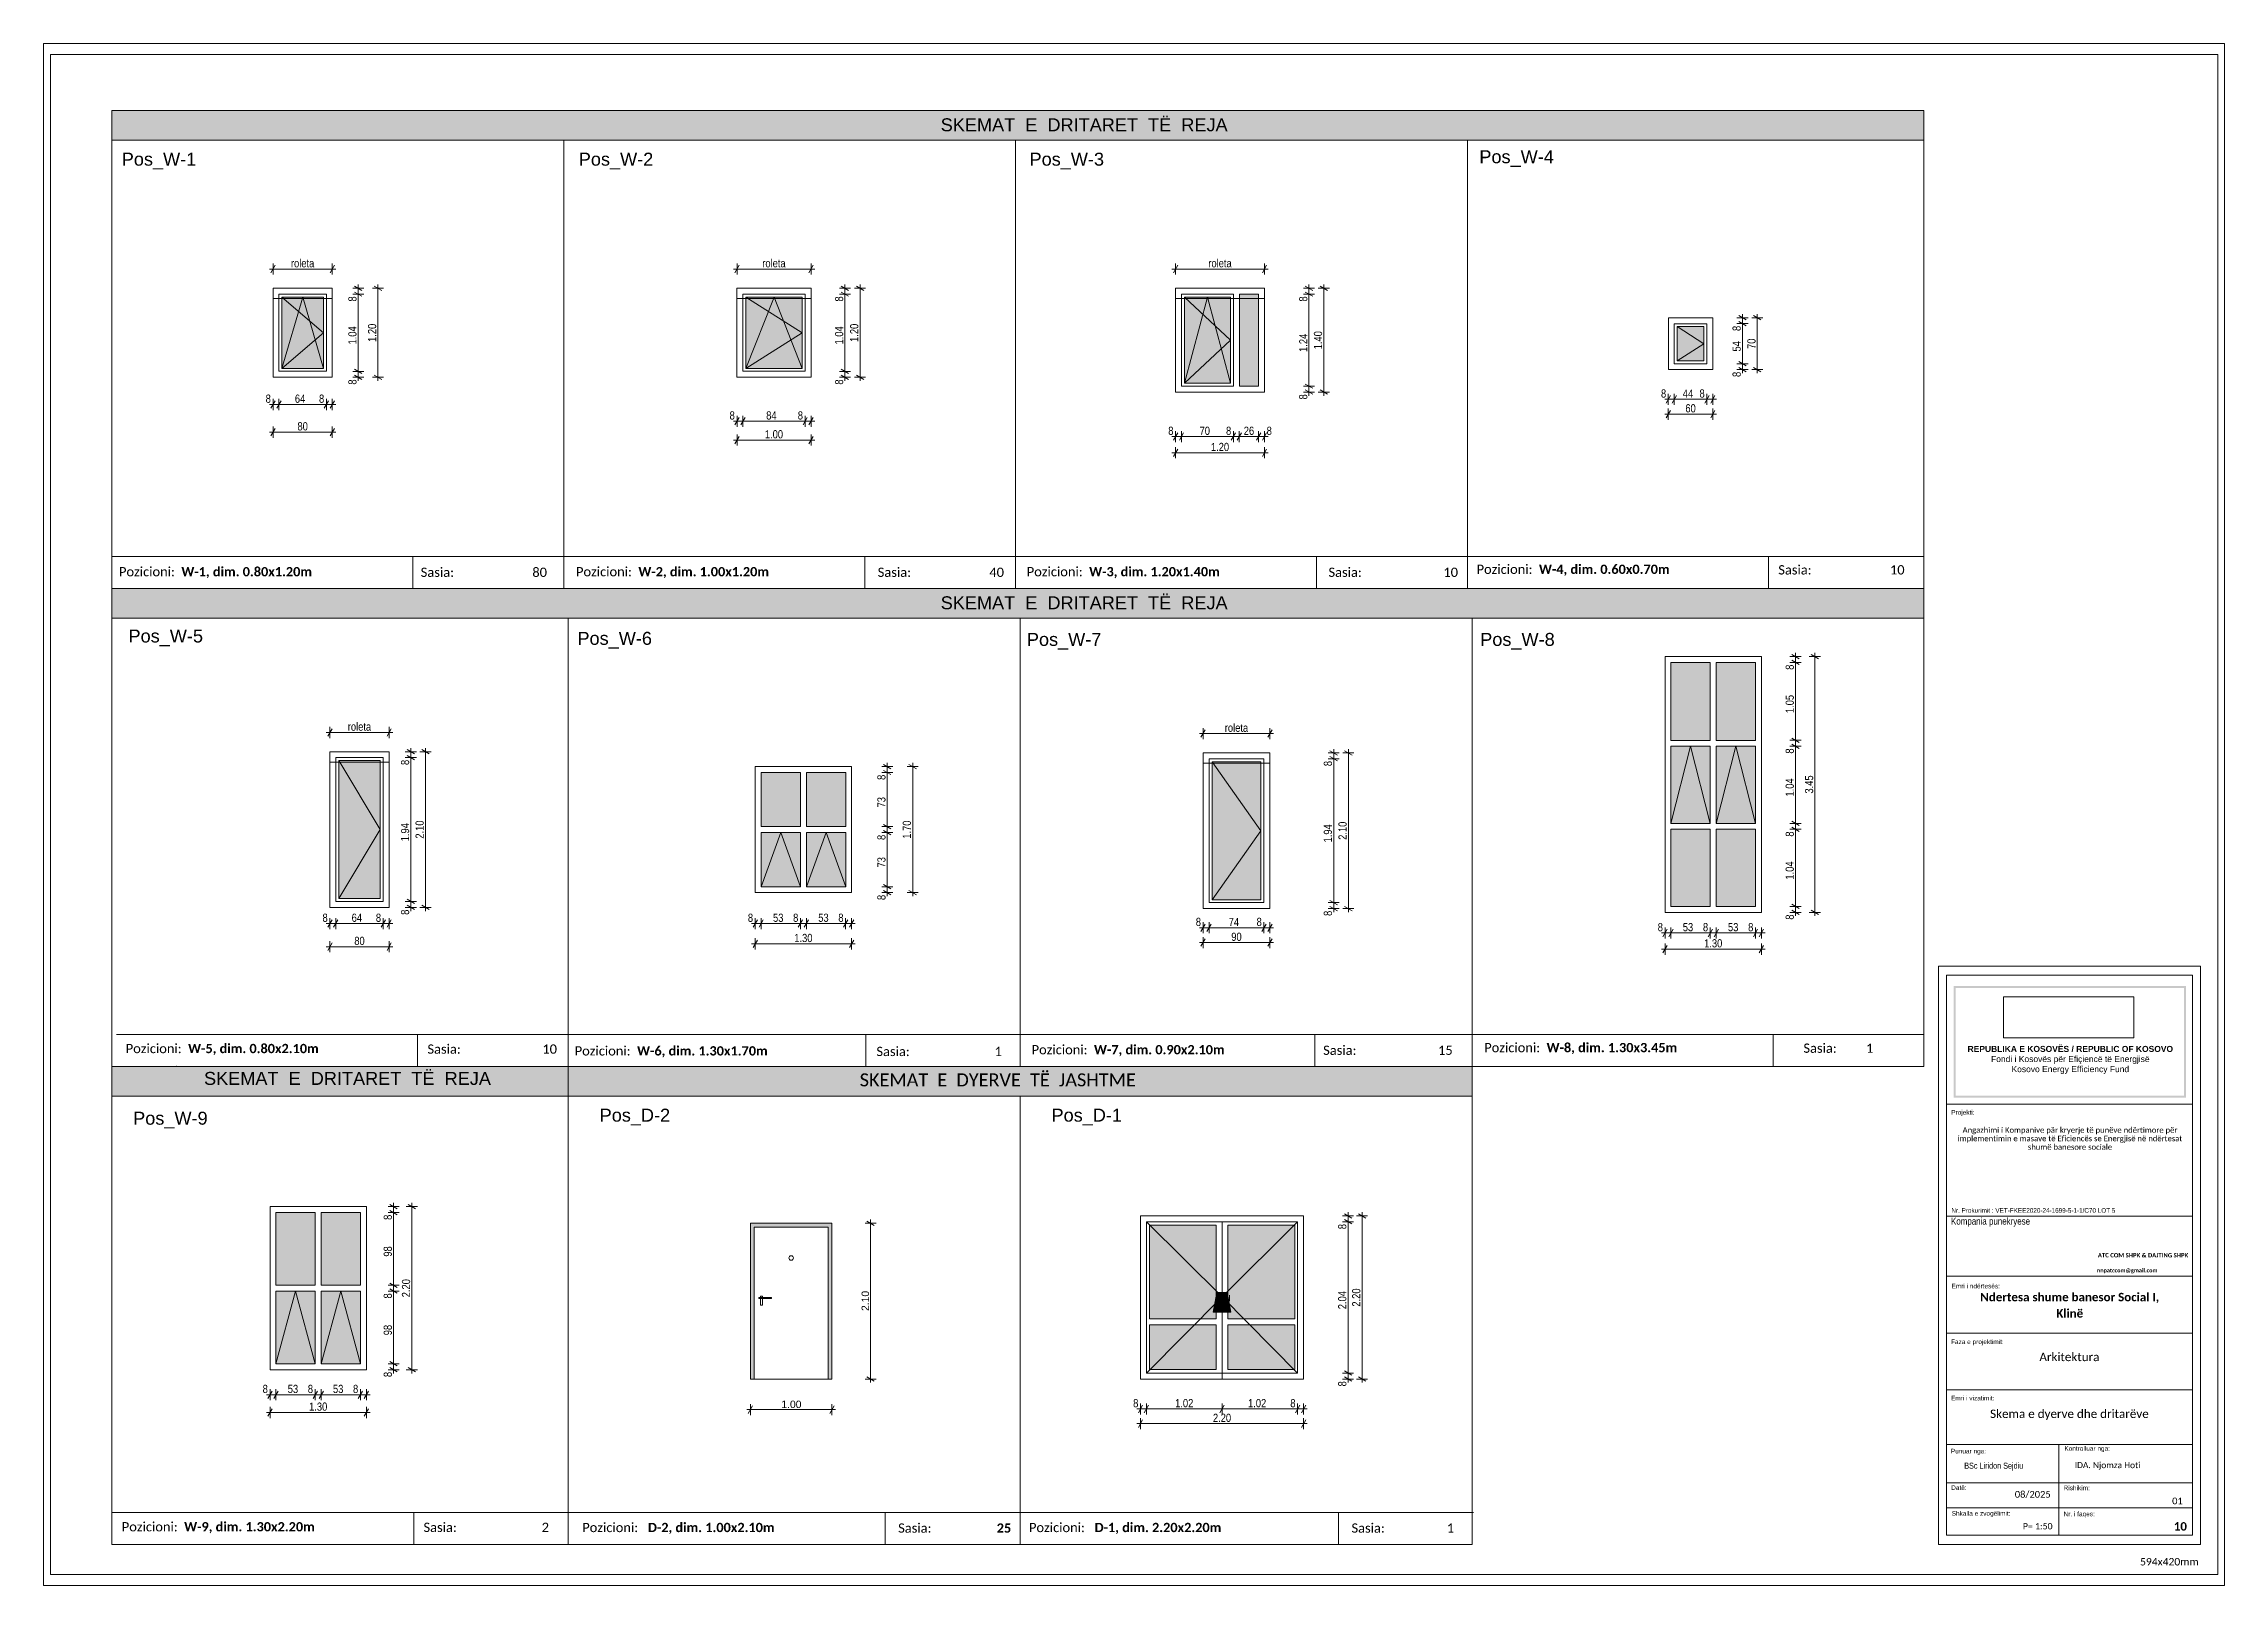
# Paper-space layout 'a0' of a CAD drawing. Header units: feet. Extents: x 0 to 46.8, y 0 to 33.
# The model-space entities are those that its viewports show. They can reach past a viewport. Long polylines and large blocks are cut down to what shows.
import ezdxf

# ---------------------------------------------------------------- set-up
doc = ezdxf.new("R2010")
doc.units = ezdxf.units.FT
doc.header["$MEASUREMENT"] = 0
doc.header["$XCLIPFRAME"] = 0
for name, pattern in [('AStair_dashed', [1800, 800, -1000]), ('Hidden Line', [195.611112, 141.111112, -54.5]), ('thk_line_type', [1000, 500, -500])]:
    doc.linetypes.add(name, pattern=pattern)
for name, color, linetype, lineweight in [('2D Drafting - General_Pen_No__1', 7, 'Continuous', 5), ('Annotation - Text_Pen_No__1', 7, 'Continuous', 5), ('Dimensioning - General_Pen_No__1', 7, 'Continuous', 5), ('Dimensioning - General_Pen_No__41', 7, 'Continuous', 5), ('Exterior walls_Pen_No__1', 7, 'Continuous', 5), ('Lines_Pen_No__1', 7, 'Continuous', 5), ('Lines_Pen_No__41', 7, 'Continuous', 5), ('Lines_Pen_No__60', 230, 'Continuous', 5), ('Shell - Roof_Pen_No__1', 7, 'Continuous', 5), ('Shell - Roof_Pen_No__21', 7, 'Continuous', 5), ('Shell - Roof_Pen_No__41', 7, 'Continuous', 5), ('Structural - Bearing_Pen_No__1', 7, 'Continuous', 5), ('Structural - Bearing_Pen_No__19', 255, 'Continuous', 5), ('Text blocks_Pen_No__1', 7, 'Continuous', 5)]:
    doc.layers.add(name, color=color, linetype=linetype, lineweight=lineweight)
for name, color, linetype, lineweight, true_color in [('Annotation - Text_Pen_No__61', 7, 'Continuous', 5, 0x6a6a6a), ('Shell - Roof_Pen_No__61', 7, 'Continuous', 5, 0x6a6a6a), ('Structural - Bearing_Pen_No__102', 7, 'Continuous', 5, 0xcccccc), ('Structural - Bearing_Pen_No__105', 7, 'Continuous', 5, 0xcae6ff), ('Structural - Bearing_Pen_No__84', 7, 'Continuous', 5, 0x41c341), ('Structural - Bearing_Pen_No__86', 7, 'Continuous', 5, 0x5555ff)]:
    doc.layers.add(name, color=color, linetype=linetype, lineweight=lineweight, true_color=true_color)
for name, color, linetype in [('Dimensioning - General', 7, 'Continuous'), ('Drawing & Figure', 7, 'Continuous'), ('Exterior walls', 7, 'Continuous')]:
    doc.layers.add(name, color=color, linetype=linetype)
doc.styles.add('GENERATED_STYLE_1', font='ARIALN.TTF')
doc.styles.add('GENERATED_STYLE_2', font='arial.ttf')
doc.styles.add('GENERATED_STYLE_3', font='calibri.ttf')
doc.styles.add('GENERATED_STYLE_4', font='calibrib.ttf')
doc.styles.add('GENERATED_STYLE_5', font='arialbd.ttf')
doc.dimstyles.new('GENERATED_STYLE__1', dxfattribs={"dimtxt": 110.000002, "dimasz": 76, "dimexe": 0.18, "dimexo": 3, "dimgap": 0.09, "dimtad": 1, "dimlfac": 0.001, "dimzin": 0, "dimdsep": 46, "dimtxsty": 'GENERATED_STYLE_1', "dimblk": 'ARROWHEAD_2', "dimblk1": 'ARROWHEAD_2', "dimblk2": 'ARROWHEAD_2', "dimcen": 0.09, "dimclrd": 7, "dimclre": 7, "dimclrt": 7, "dimadec": 0, "dimazin": 0, "dimtfac": 1, "dimtdec": 4, "dimtmove": 0, "dimatfit": 3, "dimfxl": 1, "dimtolj": 1, "dimtzin": 0, "dimarcsym": 0})
doc.dimstyles.new('GENERATED_STYLE__2', dxfattribs={"dimtxt": 110.000002, "dimasz": 76, "dimexe": 0.18, "dimexo": 3, "dimgap": 0.09, "dimtad": 1, "dimtih": 1, "dimtoh": 1, "dimlfac": 0.001, "dimzin": 0, "dimdsep": 46, "dimtxsty": 'GENERATED_STYLE_1', "dimblk": 'ARROWHEAD_2', "dimblk1": 'ARROWHEAD_2', "dimblk2": 'ARROWHEAD_2', "dimcen": 0.09, "dimclrd": 7, "dimclre": 7, "dimclrt": 7, "dimadec": 0, "dimazin": 0, "dimtfac": 1, "dimtdec": 4, "dimtmove": 0, "dimatfit": 3, "dimfxl": 1, "dimtolj": 1, "dimtzin": 0, "dimarcsym": 0})
doc.dimstyles.new('GENERATED_STYLE__3', dxfattribs={"dimtxt": 100, "dimasz": 76, "dimexe": 0.18, "dimexo": 3, "dimgap": 0.09, "dimtad": 1, "dimlfac": 0.001, "dimzin": 0, "dimdsep": 46, "dimtxsty": 'GENERATED_STYLE_2', "dimblk": 'ARROWHEAD_2', "dimblk1": 'ARROWHEAD_2', "dimblk2": 'ARROWHEAD_2', "dimcen": 0.09, "dimclrd": 7, "dimclre": 7, "dimclrt": 7, "dimadec": 0, "dimazin": 0, "dimtfac": 1, "dimtdec": 4, "dimtmove": 0, "dimatfit": 3, "dimfxl": 1, "dimtolj": 1, "dimtzin": 0, "dimarcsym": 0})
doc.dimstyles.new('GENERATED_STYLE__4', dxfattribs={"dimtxt": 100, "dimasz": 76, "dimexe": 0.18, "dimexo": 3, "dimgap": 0.09, "dimtad": 1, "dimtih": 1, "dimtoh": 1, "dimlfac": 0.001, "dimzin": 0, "dimdsep": 46, "dimtxsty": 'GENERATED_STYLE_2', "dimblk": 'ARROWHEAD_2', "dimblk1": 'ARROWHEAD_2', "dimblk2": 'ARROWHEAD_2', "dimcen": 0.09, "dimclrd": 7, "dimclre": 7, "dimclrt": 7, "dimadec": 0, "dimazin": 0, "dimtfac": 1, "dimtdec": 4, "dimtmove": 0, "dimatfit": 3, "dimfxl": 1, "dimtolj": 1, "dimtzin": 0, "dimarcsym": 0})
picture_1 = doc.add_image_def('image1.png', size_in_pixel=(354, 134))

psp = doc.layouts.new('a0')

msp = doc.modelspace()

# ---------------------------------------------------------------- texts
at = {"layer": 'Annotation - Text_Pen_No__1', "color": 7, "style": 'GENERATED_STYLE_3'}
msp.add_text('IDA. Njomza Hoti', height=81.75048, dxfattribs=at).set_placement((2622728.322, -120455.07))
at = {"layer": 'Annotation - Text_Pen_No__1', "color": 7, "linetype": 'Continuous', "lineweight": 5, "attachment_point": 2}
for s, insert, char_height, style in [('\\A1;REPUBLIKA E KOSOVËS / REPUBLIC OF KOSOVO\\P{\\fArial|b0|i0|c0|p34;Fondi i Kosovës për Efiçiencë të Energjisë\\PKosovo Energy Efficiency Fund\\P}', (2622668.526, -114760.682), 81.75048, 'GENERATED_STYLE_5'), ('\\A1;ATC COM SHPK & DAJTING SHPK ', (2623649.809, -117555.19), 58.3932, 'GENERATED_STYLE_4'), ('\\A1;Arkitektura', (2622656.163, -118898.375), 113.28281, 'GENERATED_STYLE_3'), ('\\A1;Skema e dyerve dhe dritarëve', (2622656.163, -119665.487), 113.28281, 'GENERATED_STYLE_3'), ('\\A1;BSc Liridon Sejdiu', (2621635.431, -120381.093), 81.75048, 'GENERATED_STYLE_1'), ('\\A1;08/2025', (2622161.423, -120762.867), 90.5, 'GENERATED_STYLE_3'), ('\\A1;01', (2624113.871, -120851.908), 90.6262, 'GENERATED_STYLE_3'), ('\\A1;P= 1:50', (2622228.398, -121195.951), 85, 'GENERATED_STYLE_3'), ('\\A1;10', (2624152.954, -121183.684), 113.2828, 'GENERATED_STYLE_4')]:
    msp.add_mtext(s, dxfattribs=dict(at, insert=insert, char_height=char_height, style=style))
at = {"layer": 'Annotation - Text_Pen_No__1', "color": 7, "linetype": 'Continuous', "lineweight": 5, "insert": (2622664.089, -115857.697), "char_height": 74.743296, "width": 3175.65363, "attachment_point": 2, "line_spacing_factor": 0.919632, "style": 'GENERATED_STYLE_5'}
msp.add_mtext('\\A1;{\\fCalibri Light|b0|i0|c0|p34;Angazhimi i Kompanive pär kryerje të punëve ndërtimore për implementimin e masave të Eficiencës se Energjisë në ndërtesat shumë banesore sociale}', dxfattribs=at)
at = {"layer": 'Annotation - Text_Pen_No__1', "color": 7, "linetype": 'Continuous', "lineweight": 5, "insert": (2622660.261, -118091.324), "char_height": 113.5, "attachment_point": 2, "line_spacing_factor": 1.16153, "style": 'GENERATED_STYLE_4'}
msp.add_mtext('\\A1;Ndertesa shume banesor Social I, \\PKlinë', dxfattribs=at)
at = {"layer": 'Annotation - Text_Pen_No__61', "color": 251, "linetype": 'Continuous', "lineweight": 5, "true_color": 0x6a6a6a, "insert": (2624004.938, -121667.225), "char_height": 100, "attachment_point": 2, "style": 'GENERATED_STYLE_3'}
msp.add_mtext('\\A1;594x420mm', dxfattribs=at)
at = {"layer": 'Dimensioning - General_Pen_No__41', "color": 7, "linetype": 'Continuous', "lineweight": 5, "attachment_point": 7}
for s, insert, char_height, style in [('\\A1;Projekti:', (2621062.43, -115706.332), 62.30554, 'GENERATED_STYLE_2'), ('\\A1;Kompania punekryese', (2621059.236, -117199.552), 93.49993, 'GENERATED_STYLE_1'), ('\\A1;Nr. Prokurimit : VET-FKEE2020-24-1699-5-1-1/C70 LOT 5', (2621064.18, -117011.347), 62.30554, 'GENERATED_STYLE_1'), ('\\A1;Emri i ndërtesës:', (2621066.007, -118031.572), 62.30554, 'GENERATED_STYLE_2'), ('\\A1;Faza e projektimit:', (2621059.375, -118800.95), 62.30554, 'GENERATED_STYLE_2'), ('\\A1;Emri i vizatimit:', (2621059.592, -119542.906), 62.30554, 'GENERATED_STYLE_2'), ('\\A1;Punuar nga:', (2621057.649, -120275.653), 62.30554, 'GENERATED_STYLE_2'), ('\\A1;Kontrolluar nga:', (2622588.782, -120238.883), 62.30554, 'GENERATED_STYLE_2'), ('\\A1;Datë:', (2621061.388, -120749.706), 62.3055, 'GENERATED_STYLE_2'), ('\\A1;Rishikim:', (2622578.602, -120753.547), 62.30554, 'GENERATED_STYLE_2'), ('\\A1;Shkalla e zvogëlimit:', (2621068.318, -121115.295), 62.30554, 'GENERATED_STYLE_2'), ('\\A1;Nr. i faqes:', (2622578.048, -121122.581), 62.30554, 'GENERATED_STYLE_2')]:
    msp.add_mtext(s, dxfattribs=dict(at, insert=insert, char_height=char_height, style=style))
at = {"layer": 'Dimensioning - General_Pen_No__41', "color": 7, "linetype": 'Continuous', "lineweight": 5, "insert": (2623028.528, -117829.502), "char_height": 53.72174, "attachment_point": 7, "line_spacing_factor": 0.922253, "style": 'GENERATED_STYLE_1'}
msp.add_mtext('\\A1;\\pt344.42,708.64,1098,1533.1;{\\fCalibri|b1|i0|c0|p34;nnpatccom@gmail.com}', dxfattribs=at)
at = {"layer": 'Text blocks_Pen_No__1', "color": 7, "linetype": 'Continuous', "lineweight": 5}
for s, insert, char_height, attachment_point, style in [('\\A1;SKEMAT  E  DRITARET  TË  REJA', (2607428.349, -102251.726), 175, 1, 'GENERATED_STYLE_2'), ('\\A1;Pos_W-4', (2615197.99, -102682.527), 175, 2, 'GENERATED_STYLE_2'), ('\\A1;Pos_W-1', (2596882.135, -102715.215), 175, 2, 'GENERATED_STYLE_2'), ('\\A1;Pos_W-2', (2603047.866, -102715.215), 175, 2, 'GENERATED_STYLE_2'), ('\\A1;Pos_W-3', (2609129.363, -102715.215), 175, 2, 'GENERATED_STYLE_2'), ('\\A1;Pozicioni: {\\fCalibri|b1|i0|c0|p34; W-4, dim. 0.60x0.70m}', (2614658.037, -108270.56), 125, 1, 'GENERATED_STYLE_3'), ('\\A1;Sasia:                        10', (2618728.512, -108278.318), 125, 1, 'GENERATED_STYLE_3'), ('\\A1;Pozicioni: {\\fCalibri|b1|i0|c0|p34; W-1, dim. 0.80x1.20m}', (2596342.184, -108303.248), 125, 1, 'GENERATED_STYLE_3'), ('\\A1;Sasia:                        80', (2600412.659, -108311.006), 125, 1, 'GENERATED_STYLE_3'), ('\\A1;Pozicioni: {\\fCalibri|b1|i0|c0|p34; W-2, dim. 1.00x1.20m}', (2602507.915, -108303.248), 125, 1, 'GENERATED_STYLE_3'), ('\\A1;Sasia:                        40', (2606578.39, -108311.006), 125, 1, 'GENERATED_STYLE_3'), ('\\A1;Pozicioni: {\\fCalibri|b1|i0|c0|p34; W-3, dim. 1.20x1.40m}', (2608589.412, -108303.248), 125, 1, 'GENERATED_STYLE_3'), ('\\A1;Sasia:                         10', (2612659.887, -108311.006), 125, 1, 'GENERATED_STYLE_3'), ('\\A1;SKEMAT  E  DRITARET  TË  REJA', (2607428.349, -108697.768), 175, 1, 'GENERATED_STYLE_2'), ('\\A1;Pos_W-5', (2596972.923, -109145.59), 175, 2, 'GENERATED_STYLE_2'), ('\\A1;Pos_W-6', (2603030.014, -109177.203), 175, 2, 'GENERATED_STYLE_2'), ('\\A1;Pos_W-7', (2609093.471, -109191.555), 175, 2, 'GENERATED_STYLE_2'), ('\\A1;Pos_W-8', (2615209.621, -109191.555), 175, 2, 'GENERATED_STYLE_2'), ('\\A1;Pozicioni: {\\fCalibri|b1|i0|c0|p34; W-5, dim. 0.80x2.10m}', (2596432.972, -114733.623), 125, 1, 'GENERATED_STYLE_3'), ('\\A1;Sasia:                         10', (2600503.447, -114741.381), 125, 1, 'GENERATED_STYLE_3'), ('\\A1;Pozicioni: {\\fCalibri|b1|i0|c0|p34; W-7, dim. 0.90x2.10m}', (2608654.738, -114749.29), 125, 1, 'GENERATED_STYLE_3'), ('\\A1;Pozicioni: {\\fCalibri|b1|i0|c0|p34; W-8, dim. 1.30x3.45m}', (2614761.138, -114721.174), 125, 1, 'GENERATED_STYLE_3'), ('\\A1;Sasia:         1', (2619067.264, -114728.932), 125, 1, 'GENERATED_STYLE_3'), ('\\A1;Pozicioni: {\\fCalibri|b1|i0|c0|p34; W-6, dim. 1.30x1.70m}', (2602490.063, -114765.236), 125, 1, 'GENERATED_STYLE_3'), ('\\A1;Sasia:                          1', (2606560.538, -114772.994), 125, 1, 'GENERATED_STYLE_3'), ('\\A1;Sasia:                         15', (2612587.933, -114757.048), 125, 1, 'GENERATED_STYLE_3'), ('\\A1;SKEMAT  E  DRITARET  TË  REJA', (2597489.292, -115111.849), 175, 1, 'GENERATED_STYLE_2'), ('\\A1;SKEMAT  E  DYERVE  TË  JASHTME ', (2606335.403, -115131.499), 175, 1, 'GENERATED_STYLE_3'), ('\\A1;Pos_D-2', (2603302.495, -115607.298), 175, 2, 'GENERATED_STYLE_2'), ('\\A1;Pos_D-1', (2609398.784, -115607.298), 175, 2, 'GENERATED_STYLE_2'), ('\\A1;Pos_W-9', (2597035.618, -115648.3), 175, 2, 'GENERATED_STYLE_2'), ('\\A1;Pozicioni: {\\fCalibri|b1|i0|c0|p34; W-9, dim. 1.30x2.20m}', (2596379.822, -121183.143), 125, 1, 'GENERATED_STYLE_3'), ('\\A1;Sasia:                          2', (2600450.297, -121190.901), 125, 1, 'GENERATED_STYLE_3'), ('\\A1;Pozicioni:  {\\fCalibri|b1|i0|c0|p34; D-2, dim. 1.00x2.10m}', (2602591.98, -121192.724), 125, 1, 'GENERATED_STYLE_3'), ('\\A1;Sasia:                    {\\fCalibri|b1|i0|c0|p34;25}', (2606854.107, -121200.481), 125, 1, 'GENERATED_STYLE_3'), ('\\A1;Pozicioni:  {\\fCalibri|b1|i0|c0|p34; D-1, dim. 2.20x2.20m}', (2608619.293, -121192.724), 125, 1, 'GENERATED_STYLE_3'), ('\\A1;Sasia:                   1', (2612970.399, -121200.481), 125, 1, 'GENERATED_STYLE_3')]:
    msp.add_mtext(s, dxfattribs=dict(at, insert=insert, char_height=char_height, attachment_point=attachment_point, style=style))

# ---------------------------------------------------------------- blocks, each defined once
blk = doc.blocks.new('Wall_1', base_point=(2605961, -119253))
at = {"layer": 'Exterior walls', "linetype": 'Continuous', "lineweight": 5}
blk.add_hatch(color=255, dxfattribs=at).paths.add_polyline_path([(2605961, -119253), (2605961, -117153), (2605911, -117203), (2605911, -119253)])
at = {"layer": 'Exterior walls_Pen_No__1', "color": 7, "linetype": 'Continuous', "lineweight": 5, "flags": 128}
for points in [[(2605911, -117203), (2605911, -119253)], [(2605961, -119253), (2605961, -117153)], [(2605911, -119253), (2605961, -119253)]]:
    blk.add_lwpolyline(points, dxfattribs=at)
blk = doc.blocks.new('Wall_2', base_point=(2605961, -117153))
at = {"layer": 'Exterior walls', "linetype": 'Continuous', "lineweight": 5}
blk.add_hatch(color=255, dxfattribs=at).paths.add_polyline_path([(2605961, -117153), (2604861, -117153), (2604911, -117203), (2605911, -117203)])
at = {"layer": 'Exterior walls_Pen_No__1', "color": 7, "linetype": 'Continuous', "lineweight": 5, "flags": 128}
for points in [[(2605961, -117153), (2604861, -117153)], [(2604911, -117203), (2605911, -117203)]]:
    blk.add_lwpolyline(points, dxfattribs=at)
blk = doc.blocks.new('Wall_3', base_point=(2604861, -117153))
at = {"layer": 'Exterior walls', "linetype": 'Continuous', "lineweight": 5}
blk.add_hatch(color=255, dxfattribs=at).paths.add_polyline_path([(2604861, -117153), (2604861, -119253), (2604911, -119253), (2604911, -117203)])
at = {"layer": 'Exterior walls_Pen_No__1', "color": 7, "linetype": 'Continuous', "lineweight": 5, "flags": 128}
for points in [[(2604861, -117153), (2604861, -119253)], [(2604911, -119253), (2604911, -117203)], [(2604861, -119253), (2604911, -119253)]]:
    blk.add_lwpolyline(points, dxfattribs=at)
blk = doc.blocks.new('Wall_4', base_point=(2610124, -119253))
at = {"layer": 'Exterior walls_Pen_No__1', "color": 7, "linetype": 'Continuous', "lineweight": 5, "flags": 128}
for points in [[(2610124, -117053), (2610124, -119253)], [(2610204, -119173), (2610204, -117133)]]:
    blk.add_lwpolyline(points, dxfattribs=at)
blk = doc.blocks.new('Wall_5', base_point=(2612324, -117053))
at = {"layer": 'Exterior walls_Pen_No__1', "color": 7, "linetype": 'Continuous', "lineweight": 5, "flags": 128}
for points in [[(2612324, -119253), (2612324, -117053)], [(2612244, -117133), (2612244, -119173)]]:
    blk.add_lwpolyline(points, dxfattribs=at)
blk = doc.blocks.new('Wall_6', base_point=(2610124, -117053))
at = {"layer": 'Exterior walls_Pen_No__1', "color": 7, "linetype": 'Continuous', "lineweight": 5, "flags": 128}
for points in [[(2612324, -117053), (2610124, -117053)], [(2610204, -117133), (2612244, -117133)]]:
    blk.add_lwpolyline(points, dxfattribs=at)
blk = doc.blocks.new('Wall_7', base_point=(2610124, -119253))
at = {"layer": 'Exterior walls_Pen_No__1', "color": 7, "linetype": 'Continuous', "lineweight": 5, "flags": 128}
for points in [[(2610124, -119253), (2612324, -119253)], [(2612244, -119173), (2610204, -119173)]]:
    blk.add_lwpolyline(points, dxfattribs=at)
blk = doc.blocks.new('*D7', base_point=(2247654, -76425))
at = {"layer": 'Dimensioning - General_Pen_No__1', "color": 7, "linetype": 'Continuous', "lineweight": 5, "transparency": 16777216}
for p, q in [((2618520, -104941), (2618370, -104941)), ((2618495, -104970), (2618395, -104912)), ((2618445, -104941), (2618445, -104892)), ((2618445, -105641), (2618445, -104941)), ((2618395, -105612), (2618495, -105670)), ((2618520, -105641), (2618370, -105641)), ((2618445, -105690), (2618445, -105641))]:
    blk.add_line(p, q, dxfattribs=at)
at = {"layer": 'Dimensioning - General_Pen_No__1', "color": 7, "lineweight": 5, "transparency": 16777216, "insert": (2618423, -105362), "char_height": 110, "attachment_point": 7, "rotation": 90, "style": 'GENERATED_STYLE_1'}
blk.add_mtext('\\A1;70', dxfattribs=at)
blk = doc.blocks.new('ARROWHEAD_2')
at = {"color": 0, "linetype": 'Continuous', "lineweight": 0}
for p, q in [((0, 0), (-1, 0)), ((-0.38, -0.66), (0.38, 0.66))]:
    blk.add_line(p, q, dxfattribs=at)
blk = doc.blocks.new('*D9', base_point=(2247654, -76425))
at = {"layer": 'Dimensioning - General_Pen_No__1', "color": 7, "linetype": 'Continuous', "lineweight": 5, "transparency": 16777216}
for p, q in [((2617274, -106191), (2617217, -106291)), ((2617245, -106316), (2617245, -106166)), ((2617817, -106291), (2617874, -106191)), ((2617845, -106316), (2617845, -106166)), ((2617197, -106241), (2617245, -106241)), ((2617245, -106241), (2617845, -106241)), ((2617845, -106241), (2617894, -106241))]:
    blk.add_line(p, q, dxfattribs=at)
at = {"layer": 'Dimensioning - General_Pen_No__1', "color": 7, "lineweight": 5, "transparency": 16777216, "insert": (2617475, -106219), "char_height": 110, "attachment_point": 7, "style": 'GENERATED_STYLE_1'}
blk.add_mtext('\\A1;60', dxfattribs=at)
blk = doc.blocks.new('*D10', base_point=(2247654, -76425))
at = {"layer": 'Dimensioning - General_Pen_No__1', "color": 7, "linetype": 'Continuous', "lineweight": 5, "transparency": 16777216}
for p, q in [((2617197, -106041), (2617245, -106041)), ((2617274, -105991), (2617217, -106091)), ((2617245, -106116), (2617245, -105966)), ((2617245, -106041), (2617325, -106041)), ((2617354, -105991), (2617297, -106091)), ((2617325, -106116), (2617325, -105966))]:
    blk.add_line(p, q, dxfattribs=at)
at = {"layer": 'Dimensioning - General_Pen_No__1', "color": 7, "lineweight": 5, "transparency": 16777216, "insert": (2617146, -106019), "char_height": 110, "attachment_point": 7, "style": 'GENERATED_STYLE_1'}
blk.add_mtext('\\A1;8', dxfattribs=at)
blk = doc.blocks.new('*D11', base_point=(2247654, -76425))
at = {"layer": 'Dimensioning - General_Pen_No__1', "color": 7, "linetype": 'Continuous', "lineweight": 5, "transparency": 16777216}
for p, q in [((2617354, -105991), (2617297, -106091)), ((2617325, -106116), (2617325, -105966)), ((2617325, -106041), (2617765, -106041)), ((2617794, -105991), (2617737, -106091)), ((2617765, -106116), (2617765, -105966))]:
    blk.add_line(p, q, dxfattribs=at)
at = {"layer": 'Dimensioning - General_Pen_No__1', "color": 7, "lineweight": 5, "transparency": 16777216, "char_height": 110, "attachment_point": 7, "style": 'GENERATED_STYLE_1'}
for s, insert in [('\\A1;44', (2617440, -106019)), ('\\A1;8', (2617666, -106019))]:
    blk.add_mtext(s, dxfattribs=dict(at, insert=insert))
blk = doc.blocks.new('*D12', base_point=(2247654, -76425))
at = {"layer": 'Dimensioning - General_Pen_No__1', "color": 7, "linetype": 'Continuous', "lineweight": 5, "transparency": 16777216}
for p, q in [((2617794, -105991), (2617737, -106091)), ((2617765, -106116), (2617765, -105966)), ((2617765, -106041), (2617845, -106041)), ((2617817, -106091), (2617874, -105991)), ((2617845, -106116), (2617845, -105966)), ((2617845, -106041), (2617894, -106041))]:
    blk.add_line(p, q, dxfattribs=at)
blk = doc.blocks.new('*D13', base_point=(2247654, -76425))
at = {"layer": 'Dimensioning - General_Pen_No__1', "color": 7, "linetype": 'Continuous', "lineweight": 5, "transparency": 16777216}
for p, q in [((2618320, -105561), (2618170, -105561)), ((2618195, -105532), (2618295, -105590)), ((2618195, -105612), (2618295, -105670)), ((2618245, -105641), (2618245, -105561)), ((2618320, -105641), (2618170, -105641)), ((2618245, -105690), (2618245, -105641))]:
    blk.add_line(p, q, dxfattribs=at)
at = {"layer": 'Dimensioning - General_Pen_No__1', "color": 7, "lineweight": 5, "transparency": 16777216, "insert": (2618223, -105740), "char_height": 110, "attachment_point": 7, "rotation": 90, "style": 'GENERATED_STYLE_1'}
blk.add_mtext('\\A1;8', dxfattribs=at)
blk = doc.blocks.new('*D14', base_point=(2247654, -76425))
at = {"layer": 'Dimensioning - General_Pen_No__1', "color": 7, "linetype": 'Continuous', "lineweight": 5, "transparency": 16777216}
for p, q in [((2618320, -105021), (2618170, -105021)), ((2618195, -104992), (2618295, -105050)), ((2618245, -105561), (2618245, -105021)), ((2618320, -105561), (2618170, -105561)), ((2618195, -105532), (2618295, -105590))]:
    blk.add_line(p, q, dxfattribs=at)
at = {"layer": 'Dimensioning - General_Pen_No__1', "color": 7, "lineweight": 5, "transparency": 16777216, "char_height": 110, "attachment_point": 7, "rotation": 90, "style": 'GENERATED_STYLE_1'}
for s, insert in [('\\A1;8', (2618223, -105120)), ('\\A1;54', (2618223, -105397))]:
    blk.add_mtext(s, dxfattribs=dict(at, insert=insert))
blk = doc.blocks.new('*D15', base_point=(2247654, -76425))
at = {"layer": 'Dimensioning - General_Pen_No__1', "color": 7, "linetype": 'Continuous', "lineweight": 5, "transparency": 16777216}
for p, q in [((2618320, -104941), (2618170, -104941)), ((2618320, -105021), (2618170, -105021)), ((2618295, -104970), (2618195, -104912)), ((2618195, -104992), (2618295, -105050)), ((2618245, -104941), (2618245, -104892)), ((2618245, -105021), (2618245, -104941))]:
    blk.add_line(p, q, dxfattribs=at)
blk = doc.blocks.new('*D16', base_point=(2247654, -76425))
at = {"layer": 'Dimensioning - General_Pen_No__1', "color": 7, "linetype": 'Continuous', "lineweight": 5, "transparency": 16777216}
for p, q in [((2604631, -106591), (2604680, -106591)), ((2604708, -106541), (2604651, -106641)), ((2604680, -106666), (2604680, -106516)), ((2604680, -106591), (2605680, -106591)), ((2605651, -106641), (2605708, -106541)), ((2605680, -106666), (2605680, -106516)), ((2605680, -106591), (2605728, -106591))]:
    blk.add_line(p, q, dxfattribs=at)
at = {"layer": 'Dimensioning - General_Pen_No__1', "color": 7, "lineweight": 5, "transparency": 16777216, "insert": (2605056, -106569), "char_height": 110, "attachment_point": 7, "style": 'GENERATED_STYLE_1'}
blk.add_mtext('\\A1;1.00', dxfattribs=at)
blk = doc.blocks.new('*D17', base_point=(2247654, -76425))
at = {"layer": 'Dimensioning - General_Pen_No__1', "color": 7, "linetype": 'Continuous', "lineweight": 5, "transparency": 16777216}
for p, q in [((2604631, -106337), (2604680, -106337)), ((2604708, -106287), (2604651, -106387)), ((2604680, -106412), (2604680, -106262)), ((2604680, -106337), (2604760, -106337)), ((2604788, -106287), (2604731, -106387)), ((2604760, -106412), (2604760, -106262))]:
    blk.add_line(p, q, dxfattribs=at)
at = {"layer": 'Dimensioning - General_Pen_No__1', "color": 7, "lineweight": 5, "transparency": 16777216, "insert": (2604580, -106315), "char_height": 110, "attachment_point": 7, "style": 'GENERATED_STYLE_1'}
blk.add_mtext('\\A1;8', dxfattribs=at)
blk = doc.blocks.new('*D18', base_point=(2247654, -76425))
at = {"layer": 'Dimensioning - General_Pen_No__1', "color": 7, "linetype": 'Continuous', "lineweight": 5, "transparency": 16777216}
for p, q in [((2604788, -106287), (2604731, -106387)), ((2604760, -106412), (2604760, -106262)), ((2604760, -106337), (2605600, -106337)), ((2605628, -106287), (2605571, -106387)), ((2605600, -106412), (2605600, -106262))]:
    blk.add_line(p, q, dxfattribs=at)
at = {"layer": 'Dimensioning - General_Pen_No__1', "color": 7, "lineweight": 5, "transparency": 16777216, "char_height": 110, "attachment_point": 7, "style": 'GENERATED_STYLE_1'}
for s, insert in [('\\A1;84', (2605074, -106315)), ('\\A1;8', (2605500, -106315))]:
    blk.add_mtext(s, dxfattribs=dict(at, insert=insert))
blk = doc.blocks.new('*D19', base_point=(2247654, -76425))
at = {"layer": 'Dimensioning - General_Pen_No__1', "color": 7, "linetype": 'Continuous', "lineweight": 5, "transparency": 16777216}
for p, q in [((2605628, -106287), (2605571, -106387)), ((2605600, -106412), (2605600, -106262)), ((2605600, -106337), (2605680, -106337)), ((2605651, -106387), (2605708, -106287)), ((2605680, -106412), (2605680, -106262)), ((2605680, -106337), (2605728, -106337))]:
    blk.add_line(p, q, dxfattribs=at)
blk = doc.blocks.new('*D20', base_point=(2247654, -76425))
at = {"layer": 'Dimensioning - General_Pen_No__1', "color": 7, "linetype": 'Continuous', "lineweight": 5, "transparency": 16777216}
for p, q in [((2606211, -105664), (2606061, -105664)), ((2606211, -105744), (2606061, -105744)), ((2606086, -105635), (2606186, -105692)), ((2606086, -105715), (2606186, -105772)), ((2606136, -105744), (2606136, -105664)), ((2606136, -105792), (2606136, -105744))]:
    blk.add_line(p, q, dxfattribs=at)
at = {"layer": 'Dimensioning - General_Pen_No__1', "color": 7, "lineweight": 5, "transparency": 16777216, "insert": (2606114, -105843), "char_height": 110, "attachment_point": 7, "rotation": 90, "style": 'GENERATED_STYLE_1'}
blk.add_mtext('\\A1;8', dxfattribs=at)
blk = doc.blocks.new('*D21', base_point=(2247654, -76425))
at = {"layer": 'Dimensioning - General_Pen_No__1', "color": 7, "linetype": 'Continuous', "lineweight": 5, "transparency": 16777216}
for p, q in [((2606211, -104624), (2606061, -104624)), ((2606086, -104595), (2606186, -104652)), ((2606136, -105664), (2606136, -104624)), ((2606211, -105664), (2606061, -105664)), ((2606086, -105635), (2606186, -105692))]:
    blk.add_line(p, q, dxfattribs=at)
at = {"layer": 'Dimensioning - General_Pen_No__1', "color": 7, "lineweight": 5, "transparency": 16777216, "char_height": 110, "attachment_point": 7, "rotation": 90, "style": 'GENERATED_STYLE_1'}
for s, insert in [('\\A1;8', (2606114, -104723)), ('\\A1;1.04', (2606114, -105302))]:
    blk.add_mtext(s, dxfattribs=dict(at, insert=insert))
blk = doc.blocks.new('*D22', base_point=(2247654, -76425))
at = {"layer": 'Dimensioning - General_Pen_No__1', "color": 7, "linetype": 'Continuous', "lineweight": 5, "transparency": 16777216}
for p, q in [((2606211, -104544), (2606061, -104544)), ((2606211, -104624), (2606061, -104624)), ((2606186, -104572), (2606086, -104515)), ((2606086, -104595), (2606186, -104652)), ((2606136, -104544), (2606136, -104495)), ((2606136, -104624), (2606136, -104544))]:
    blk.add_line(p, q, dxfattribs=at)
blk = doc.blocks.new('*D23', base_point=(2247654, -76425))
at = {"layer": 'Dimensioning - General_Pen_No__1', "color": 7, "linetype": 'Continuous', "lineweight": 5, "transparency": 16777216}
for p, q in [((2606415, -104544), (2606265, -104544)), ((2606390, -104572), (2606290, -104515)), ((2606340, -104544), (2606340, -104495)), ((2606340, -105744), (2606340, -104544)), ((2606415, -105744), (2606265, -105744)), ((2606290, -105715), (2606390, -105772)), ((2606340, -105792), (2606340, -105744))]:
    blk.add_line(p, q, dxfattribs=at)
at = {"layer": 'Dimensioning - General_Pen_No__1', "color": 7, "lineweight": 5, "transparency": 16777216, "insert": (2606318, -105267), "char_height": 110, "attachment_point": 7, "rotation": 90, "style": 'GENERATED_STYLE_1'}
blk.add_mtext('\\A1;1.20', dxfattribs=at)
blk = doc.blocks.new('*D24', base_point=(2247654, -76425))
at = {"layer": 'Dimensioning - General_Pen_No__1', "color": 7, "linetype": 'Continuous', "lineweight": 5, "transparency": 16777216}
for p, q in [((2610626, -106494), (2610568, -106594)), ((2610597, -106619), (2610597, -106469)), ((2610706, -106494), (2610648, -106594)), ((2610677, -106619), (2610677, -106469)), ((2610548, -106544), (2610597, -106544)), ((2610597, -106544), (2610677, -106544))]:
    blk.add_line(p, q, dxfattribs=at)
at = {"layer": 'Dimensioning - General_Pen_No__1', "color": 7, "lineweight": 5, "transparency": 16777216, "insert": (2610498, -106522), "char_height": 110, "attachment_point": 7, "style": 'GENERATED_STYLE_1'}
blk.add_mtext('\\A1;8', dxfattribs=at)
blk = doc.blocks.new('*D25', base_point=(2247654, -76425))
at = {"layer": 'Dimensioning - General_Pen_No__1', "color": 7, "linetype": 'Continuous', "lineweight": 5, "transparency": 16777216}
for p, q in [((2610706, -106494), (2610648, -106594)), ((2610677, -106619), (2610677, -106469)), ((2611406, -106494), (2611348, -106594)), ((2611377, -106619), (2611377, -106469)), ((2610677, -106544), (2611377, -106544))]:
    blk.add_line(p, q, dxfattribs=at)
at = {"layer": 'Dimensioning - General_Pen_No__1', "color": 7, "lineweight": 5, "transparency": 16777216, "char_height": 110, "attachment_point": 7, "style": 'GENERATED_STYLE_1'}
for s, insert in [('\\A1;70', (2610921, -106522)), ('\\A1;8', (2611278, -106522))]:
    blk.add_mtext(s, dxfattribs=dict(at, insert=insert))
blk = doc.blocks.new('*D26', base_point=(2247654, -76425))
at = {"layer": 'Dimensioning - General_Pen_No__1', "color": 7, "linetype": 'Continuous', "lineweight": 5, "transparency": 16777216}
for p, q in [((2611406, -106494), (2611348, -106594)), ((2611377, -106619), (2611377, -106469)), ((2611486, -106494), (2611428, -106594)), ((2611457, -106619), (2611457, -106469)), ((2611377, -106544), (2611457, -106544))]:
    blk.add_line(p, q, dxfattribs=at)
blk = doc.blocks.new('*D27', base_point=(2247654, -76425))
at = {"layer": 'Dimensioning - General_Pen_No__1', "color": 7, "linetype": 'Continuous', "lineweight": 5, "transparency": 16777216}
for p, q in [((2611486, -106494), (2611428, -106594)), ((2611457, -106619), (2611457, -106469)), ((2611746, -106494), (2611688, -106594)), ((2611717, -106619), (2611717, -106469)), ((2611457, -106544), (2611717, -106544))]:
    blk.add_line(p, q, dxfattribs=at)
at = {"layer": 'Dimensioning - General_Pen_No__1', "color": 7, "lineweight": 5, "transparency": 16777216, "insert": (2611517, -106522), "char_height": 110, "attachment_point": 7, "style": 'GENERATED_STYLE_1'}
blk.add_mtext('\\A1;26', dxfattribs=at)
blk = doc.blocks.new('*D28', base_point=(2247654, -76425))
at = {"layer": 'Dimensioning - General_Pen_No__1', "color": 7, "linetype": 'Continuous', "lineweight": 5, "transparency": 16777216}
for p, q in [((2611746, -106494), (2611688, -106594)), ((2611717, -106619), (2611717, -106469)), ((2611768, -106594), (2611826, -106494)), ((2611797, -106619), (2611797, -106469)), ((2611717, -106544), (2611797, -106544)), ((2611797, -106544), (2611846, -106544))]:
    blk.add_line(p, q, dxfattribs=at)
at = {"layer": 'Dimensioning - General_Pen_No__1', "color": 7, "lineweight": 5, "transparency": 16777216, "insert": (2611826, -106522), "char_height": 110, "attachment_point": 7, "style": 'GENERATED_STYLE_1'}
blk.add_mtext('\\A1;8', dxfattribs=at)
blk = doc.blocks.new('*D29', base_point=(2247654, -76425))
at = {"layer": 'Dimensioning - General_Pen_No__1', "color": 7, "linetype": 'Continuous', "lineweight": 5, "transparency": 16777216}
for p, q in [((2610548, -106762), (2610597, -106762)), ((2610626, -106712), (2610568, -106812)), ((2610597, -106837), (2610597, -106687)), ((2610597, -106762), (2611797, -106762)), ((2611768, -106812), (2611826, -106712)), ((2611797, -106837), (2611797, -106687)), ((2611797, -106762), (2611846, -106762))]:
    blk.add_line(p, q, dxfattribs=at)
at = {"layer": 'Dimensioning - General_Pen_No__1', "color": 7, "lineweight": 5, "transparency": 16777216, "insert": (2611074, -106740), "char_height": 110, "attachment_point": 7, "style": 'GENERATED_STYLE_1'}
blk.add_mtext('\\A1;1.20', dxfattribs=at)
blk = doc.blocks.new('*D30', base_point=(2247654, -76425))
at = {"layer": 'Dimensioning - General_Pen_No__1', "color": 7, "linetype": 'Continuous', "lineweight": 5, "transparency": 16777216}
for p, q in [((2612472, -105864), (2612322, -105864)), ((2612347, -105835), (2612447, -105892)), ((2612347, -105915), (2612447, -105972)), ((2612397, -105944), (2612397, -105864)), ((2612472, -105944), (2612322, -105944)), ((2612397, -105992), (2612397, -105944))]:
    blk.add_line(p, q, dxfattribs=at)
at = {"layer": 'Dimensioning - General_Pen_No__1', "color": 7, "lineweight": 5, "transparency": 16777216, "insert": (2612375, -106043), "char_height": 110, "attachment_point": 7, "rotation": 90, "style": 'GENERATED_STYLE_1'}
blk.add_mtext('\\A1;8', dxfattribs=at)
blk = doc.blocks.new('*D31', base_point=(2247654, -76425))
at = {"layer": 'Dimensioning - General_Pen_No__1', "color": 7, "linetype": 'Continuous', "lineweight": 5, "transparency": 16777216}
for p, q in [((2612472, -104624), (2612322, -104624)), ((2612347, -104595), (2612447, -104652)), ((2612397, -105864), (2612397, -104624)), ((2612472, -105864), (2612322, -105864)), ((2612347, -105835), (2612447, -105892))]:
    blk.add_line(p, q, dxfattribs=at)
at = {"layer": 'Dimensioning - General_Pen_No__1', "color": 7, "lineweight": 5, "transparency": 16777216, "char_height": 110, "attachment_point": 7, "rotation": 90, "style": 'GENERATED_STYLE_1'}
for s, insert in [('\\A1;8', (2612375, -104723)), ('\\A1;1.24', (2612375, -105402))]:
    blk.add_mtext(s, dxfattribs=dict(at, insert=insert))
blk = doc.blocks.new('*D32', base_point=(2247654, -76425))
at = {"layer": 'Dimensioning - General_Pen_No__1', "color": 7, "linetype": 'Continuous', "lineweight": 5, "transparency": 16777216}
for p, q in [((2612472, -104544), (2612322, -104544)), ((2612472, -104624), (2612322, -104624)), ((2612447, -104572), (2612347, -104515)), ((2612347, -104595), (2612447, -104652)), ((2612397, -104544), (2612397, -104495)), ((2612397, -104624), (2612397, -104544))]:
    blk.add_line(p, q, dxfattribs=at)
blk = doc.blocks.new('*D33', base_point=(2247654, -76425))
at = {"layer": 'Dimensioning - General_Pen_No__1', "color": 7, "linetype": 'Continuous', "lineweight": 5, "transparency": 16777216}
for p, q in [((2612672, -104544), (2612522, -104544)), ((2612647, -104572), (2612547, -104515)), ((2612597, -104544), (2612597, -104495)), ((2612597, -105944), (2612597, -104544)), ((2612547, -105915), (2612647, -105972)), ((2612672, -105944), (2612522, -105944)), ((2612597, -105992), (2612597, -105944))]:
    blk.add_line(p, q, dxfattribs=at)
at = {"layer": 'Dimensioning - General_Pen_No__1', "color": 7, "lineweight": 5, "transparency": 16777216, "insert": (2612575, -105367), "char_height": 110, "attachment_point": 7, "rotation": 90, "style": 'GENERATED_STYLE_1'}
blk.add_mtext('\\A1;1.40', dxfattribs=at)
blk = doc.blocks.new('*D34', base_point=(2247654, -76425))
at = {"layer": 'Dimensioning - General_Pen_No__1', "color": 7, "linetype": 'Continuous', "lineweight": 5, "transparency": 16777216}
for p, q in [((2598371, -106111), (2598420, -106111)), ((2598449, -106061), (2598391, -106161)), ((2598420, -106186), (2598420, -106036)), ((2598420, -106111), (2598500, -106111)), ((2598529, -106061), (2598471, -106161)), ((2598500, -106186), (2598500, -106036))]:
    blk.add_line(p, q, dxfattribs=at)
at = {"layer": 'Dimensioning - General_Pen_No__1', "color": 7, "lineweight": 5, "transparency": 16777216, "insert": (2598321, -106089), "char_height": 110, "attachment_point": 7, "style": 'GENERATED_STYLE_1'}
blk.add_mtext('\\A1;8', dxfattribs=at)
blk = doc.blocks.new('*D35', base_point=(2247654, -76425))
at = {"layer": 'Dimensioning - General_Pen_No__1', "color": 7, "linetype": 'Continuous', "lineweight": 5, "transparency": 16777216}
for p, q in [((2598529, -106061), (2598471, -106161)), ((2598500, -106186), (2598500, -106036)), ((2598500, -106111), (2599140, -106111)), ((2599169, -106061), (2599111, -106161)), ((2599140, -106186), (2599140, -106036))]:
    blk.add_line(p, q, dxfattribs=at)
at = {"layer": 'Dimensioning - General_Pen_No__1', "color": 7, "lineweight": 5, "transparency": 16777216, "char_height": 110, "attachment_point": 7, "style": 'GENERATED_STYLE_1'}
for s, insert in [('\\A1;64', (2598715, -106089)), ('\\A1;8', (2599041, -106089))]:
    blk.add_mtext(s, dxfattribs=dict(at, insert=insert))
blk = doc.blocks.new('*D36', base_point=(2247654, -76425))
at = {"layer": 'Dimensioning - General_Pen_No__1', "color": 7, "linetype": 'Continuous', "lineweight": 5, "transparency": 16777216}
for p, q in [((2599169, -106061), (2599111, -106161)), ((2599140, -106186), (2599140, -106036)), ((2599140, -106111), (2599220, -106111)), ((2599191, -106161), (2599249, -106061)), ((2599220, -106186), (2599220, -106036)), ((2599220, -106111), (2599269, -106111))]:
    blk.add_line(p, q, dxfattribs=at)
blk = doc.blocks.new('*D37', base_point=(2247654, -76425))
at = {"layer": 'Dimensioning - General_Pen_No__1', "color": 7, "linetype": 'Continuous', "lineweight": 5, "transparency": 16777216}
for p, q in [((2599645, -105664), (2599495, -105664)), ((2599645, -105744), (2599495, -105744)), ((2599520, -105635), (2599620, -105692)), ((2599520, -105715), (2599620, -105772)), ((2599570, -105744), (2599570, -105664)), ((2599570, -105792), (2599570, -105744))]:
    blk.add_line(p, q, dxfattribs=at)
at = {"layer": 'Dimensioning - General_Pen_No__1', "color": 7, "lineweight": 5, "transparency": 16777216, "insert": (2599548, -105843), "char_height": 110, "attachment_point": 7, "rotation": 90, "style": 'GENERATED_STYLE_1'}
blk.add_mtext('\\A1;8', dxfattribs=at)
blk = doc.blocks.new('*D38', base_point=(2247654, -76425))
at = {"layer": 'Dimensioning - General_Pen_No__1', "color": 7, "linetype": 'Continuous', "lineweight": 5, "transparency": 16777216}
for p, q in [((2599645, -104624), (2599495, -104624)), ((2599520, -104595), (2599620, -104652)), ((2599570, -105664), (2599570, -104624)), ((2599645, -105664), (2599495, -105664)), ((2599520, -105635), (2599620, -105692))]:
    blk.add_line(p, q, dxfattribs=at)
at = {"layer": 'Dimensioning - General_Pen_No__1', "color": 7, "lineweight": 5, "transparency": 16777216, "char_height": 110, "attachment_point": 7, "rotation": 90, "style": 'GENERATED_STYLE_1'}
for s, insert in [('\\A1;8', (2599548, -104723)), ('\\A1;1.04', (2599548, -105302))]:
    blk.add_mtext(s, dxfattribs=dict(at, insert=insert))
blk = doc.blocks.new('*D39', base_point=(2247654, -76425))
at = {"layer": 'Dimensioning - General_Pen_No__1', "color": 7, "linetype": 'Continuous', "lineweight": 5, "transparency": 16777216}
for p, q in [((2599645, -104544), (2599495, -104544)), ((2599645, -104624), (2599495, -104624)), ((2599620, -104572), (2599520, -104515)), ((2599520, -104595), (2599620, -104652)), ((2599570, -104544), (2599570, -104495)), ((2599570, -104624), (2599570, -104544))]:
    blk.add_line(p, q, dxfattribs=at)
blk = doc.blocks.new('*D40', base_point=(2247654, -76425))
at = {"layer": 'Dimensioning - General_Pen_No__1', "color": 7, "linetype": 'Continuous', "lineweight": 5, "transparency": 16777216}
for p, q in [((2599911, -104544), (2599761, -104544)), ((2599886, -104572), (2599786, -104515)), ((2599836, -104544), (2599836, -104495)), ((2599836, -105744), (2599836, -104544)), ((2599911, -105744), (2599761, -105744)), ((2599786, -105715), (2599886, -105772)), ((2599836, -105792), (2599836, -105744))]:
    blk.add_line(p, q, dxfattribs=at)
at = {"layer": 'Dimensioning - General_Pen_No__1', "color": 7, "lineweight": 5, "transparency": 16777216, "insert": (2599814, -105267), "char_height": 110, "attachment_point": 7, "rotation": 90, "style": 'GENERATED_STYLE_1'}
blk.add_mtext('\\A1;1.20', dxfattribs=at)
blk = doc.blocks.new('*D41', base_point=(2247654, -76425))
at = {"layer": 'Dimensioning - General_Pen_No__1', "color": 7, "linetype": 'Continuous', "lineweight": 5, "transparency": 16777216}
for p, q in [((2598371, -106484), (2598420, -106484)), ((2598449, -106434), (2598391, -106534)), ((2598420, -106559), (2598420, -106409)), ((2598420, -106484), (2599220, -106484)), ((2599191, -106534), (2599249, -106434)), ((2599220, -106559), (2599220, -106409)), ((2599220, -106484), (2599269, -106484))]:
    blk.add_line(p, q, dxfattribs=at)
at = {"layer": 'Dimensioning - General_Pen_No__1', "color": 7, "lineweight": 5, "transparency": 16777216, "insert": (2598750, -106462), "char_height": 110, "attachment_point": 7, "style": 'GENERATED_STYLE_1'}
blk.add_mtext('\\A1;80', dxfattribs=at)
blk = doc.blocks.new('*D42', base_point=(2247654, -76425))
at = {"layer": 'Dimensioning - General_Pen_No__1', "color": 7, "linetype": 'Continuous', "lineweight": 5, "transparency": 16777216}
for p, q in [((2598409, -119415), (2598351, -119515)), ((2598380, -119540), (2598380, -119390)), ((2598489, -119415), (2598431, -119515)), ((2598460, -119540), (2598460, -119390)), ((2598331, -119465), (2598380, -119465)), ((2598380, -119465), (2598460, -119465))]:
    blk.add_line(p, q, dxfattribs=at)
at = {"layer": 'Dimensioning - General_Pen_No__1', "color": 7, "lineweight": 5, "transparency": 16777216, "insert": (2598280, -119443), "char_height": 110, "attachment_point": 7, "style": 'GENERATED_STYLE_1'}
blk.add_mtext('\\A1;8', dxfattribs=at)
blk = doc.blocks.new('*D43', base_point=(2247654, -76425))
at = {"layer": 'Dimensioning - General_Pen_No__1', "color": 7, "linetype": 'Continuous', "lineweight": 5, "transparency": 16777216}
for p, q in [((2598489, -119415), (2598431, -119515)), ((2598460, -119540), (2598460, -119390)), ((2599019, -119415), (2598961, -119515)), ((2598990, -119540), (2598990, -119390)), ((2598460, -119465), (2598990, -119465))]:
    blk.add_line(p, q, dxfattribs=at)
at = {"layer": 'Dimensioning - General_Pen_No__1', "color": 7, "lineweight": 5, "transparency": 16777216, "char_height": 110, "attachment_point": 7, "style": 'GENERATED_STYLE_1'}
for s, insert in [('\\A1;53', (2598619, -119443)), ('\\A1;8', (2598890, -119443))]:
    blk.add_mtext(s, dxfattribs=dict(at, insert=insert))
blk = doc.blocks.new('*D44', base_point=(2247654, -76425))
at = {"layer": 'Dimensioning - General_Pen_No__1', "color": 7, "linetype": 'Continuous', "lineweight": 5, "transparency": 16777216}
for p, q in [((2599019, -119415), (2598961, -119515)), ((2598990, -119540), (2598990, -119390)), ((2599099, -119415), (2599041, -119515)), ((2599070, -119540), (2599070, -119390)), ((2598990, -119465), (2599070, -119465))]:
    blk.add_line(p, q, dxfattribs=at)
blk = doc.blocks.new('*D45', base_point=(2247654, -76425))
at = {"layer": 'Dimensioning - General_Pen_No__1', "color": 7, "linetype": 'Continuous', "lineweight": 5, "transparency": 16777216}
for p, q in [((2599099, -119415), (2599041, -119515)), ((2599070, -119540), (2599070, -119390)), ((2599629, -119415), (2599571, -119515)), ((2599600, -119540), (2599600, -119390)), ((2599070, -119465), (2599600, -119465))]:
    blk.add_line(p, q, dxfattribs=at)
at = {"layer": 'Dimensioning - General_Pen_No__1', "color": 7, "lineweight": 5, "transparency": 16777216, "char_height": 110, "attachment_point": 7, "style": 'GENERATED_STYLE_1'}
for s, insert in [('\\A1;53', (2599229, -119443)), ('\\A1;8', (2599500, -119443))]:
    blk.add_mtext(s, dxfattribs=dict(at, insert=insert))
blk = doc.blocks.new('*D46', base_point=(2247654, -76425))
at = {"layer": 'Dimensioning - General_Pen_No__1', "color": 7, "linetype": 'Continuous', "lineweight": 5, "transparency": 16777216}
for p, q in [((2599629, -119415), (2599571, -119515)), ((2599600, -119540), (2599600, -119390)), ((2599651, -119515), (2599709, -119415)), ((2599680, -119540), (2599680, -119390)), ((2599600, -119465), (2599680, -119465)), ((2599680, -119465), (2599729, -119465))]:
    blk.add_line(p, q, dxfattribs=at)
blk = doc.blocks.new('*D47', base_point=(2247654, -76425))
at = {"layer": 'Dimensioning - General_Pen_No__1', "color": 7, "linetype": 'Continuous', "lineweight": 5, "transparency": 16777216}
for p, q in [((2598331, -119704), (2598380, -119704)), ((2598409, -119654), (2598351, -119754)), ((2598380, -119779), (2598380, -119629)), ((2598380, -119704), (2599680, -119704)), ((2599651, -119754), (2599709, -119654)), ((2599680, -119779), (2599680, -119629)), ((2599680, -119704), (2599729, -119704))]:
    blk.add_line(p, q, dxfattribs=at)
at = {"layer": 'Dimensioning - General_Pen_No__1', "color": 7, "lineweight": 5, "transparency": 16777216, "insert": (2598907, -119682), "char_height": 110, "attachment_point": 7, "style": 'GENERATED_STYLE_1'}
blk.add_mtext('\\A1;1.30', dxfattribs=at)
blk = doc.blocks.new('*D48', base_point=(2247654, -76425))
at = {"layer": 'Dimensioning - General_Pen_No__1', "color": 7, "linetype": 'Continuous', "lineweight": 5, "transparency": 16777216}
for p, q in [((2600122, -119048), (2599972, -119048)), ((2600122, -119128), (2599972, -119128)), ((2599997, -119019), (2600097, -119077)), ((2599997, -119099), (2600097, -119157)), ((2600047, -119128), (2600047, -119048)), ((2600047, -119177), (2600047, -119128))]:
    blk.add_line(p, q, dxfattribs=at)
at = {"layer": 'Dimensioning - General_Pen_No__1', "color": 7, "lineweight": 5, "transparency": 16777216, "insert": (2600025, -119227), "char_height": 110, "attachment_point": 7, "rotation": 90, "style": 'GENERATED_STYLE_1'}
blk.add_mtext('\\A1;8', dxfattribs=at)
blk = doc.blocks.new('*D49', base_point=(2247654, -76425))
at = {"layer": 'Dimensioning - General_Pen_No__1', "color": 7, "linetype": 'Continuous', "lineweight": 5, "transparency": 16777216}
for p, q in [((2600122, -118068), (2599972, -118068)), ((2599997, -118039), (2600097, -118097)), ((2600047, -119048), (2600047, -118068)), ((2600122, -119048), (2599972, -119048)), ((2599997, -119019), (2600097, -119077))]:
    blk.add_line(p, q, dxfattribs=at)
at = {"layer": 'Dimensioning - General_Pen_No__1', "color": 7, "lineweight": 5, "transparency": 16777216, "char_height": 110, "attachment_point": 7, "rotation": 90, "style": 'GENERATED_STYLE_1'}
for s, insert in [('\\A1;8', (2600025, -118167)), ('\\A1;98', (2600025, -118663))]:
    blk.add_mtext(s, dxfattribs=dict(at, insert=insert))
blk = doc.blocks.new('*D50', base_point=(2247654, -76425))
at = {"layer": 'Dimensioning - General_Pen_No__1', "color": 7, "linetype": 'Continuous', "lineweight": 5, "transparency": 16777216}
for p, q in [((2599997, -117959), (2600097, -118017)), ((2600122, -117988), (2599972, -117988)), ((2600122, -118068), (2599972, -118068)), ((2599997, -118039), (2600097, -118097)), ((2600047, -118068), (2600047, -117988))]:
    blk.add_line(p, q, dxfattribs=at)
blk = doc.blocks.new('*D51', base_point=(2247654, -76425))
at = {"layer": 'Dimensioning - General_Pen_No__1', "color": 7, "linetype": 'Continuous', "lineweight": 5, "transparency": 16777216}
for p, q in [((2600122, -117008), (2599972, -117008)), ((2599997, -116979), (2600097, -117037)), ((2600047, -117988), (2600047, -117008)), ((2599997, -117959), (2600097, -118017)), ((2600122, -117988), (2599972, -117988))]:
    blk.add_line(p, q, dxfattribs=at)
at = {"layer": 'Dimensioning - General_Pen_No__1', "color": 7, "lineweight": 5, "transparency": 16777216, "char_height": 110, "attachment_point": 7, "rotation": 90, "style": 'GENERATED_STYLE_1'}
for s, insert in [('\\A1;8', (2600025, -117107)), ('\\A1;98', (2600025, -117603))]:
    blk.add_mtext(s, dxfattribs=dict(at, insert=insert))
blk = doc.blocks.new('*D52', base_point=(2247654, -76425))
at = {"layer": 'Dimensioning - General_Pen_No__1', "color": 7, "linetype": 'Continuous', "lineweight": 5, "transparency": 16777216}
for p, q in [((2600122, -116928), (2599972, -116928)), ((2600122, -117008), (2599972, -117008)), ((2600097, -116957), (2599997, -116899)), ((2599997, -116979), (2600097, -117037)), ((2600047, -116928), (2600047, -116879)), ((2600047, -117008), (2600047, -116928))]:
    blk.add_line(p, q, dxfattribs=at)
blk = doc.blocks.new('*D53', base_point=(2247654, -76425))
at = {"layer": 'Dimensioning - General_Pen_No__1', "color": 7, "linetype": 'Continuous', "lineweight": 5, "transparency": 16777216}
for p, q in [((2600368, -116928), (2600218, -116928)), ((2600343, -116957), (2600243, -116899)), ((2600293, -116928), (2600293, -116879)), ((2600293, -119128), (2600293, -116928)), ((2600368, -119128), (2600218, -119128)), ((2600243, -119099), (2600343, -119157)), ((2600293, -119177), (2600293, -119128))]:
    blk.add_line(p, q, dxfattribs=at)
at = {"layer": 'Dimensioning - General_Pen_No__1', "color": 7, "lineweight": 5, "transparency": 16777216, "insert": (2600271, -118151), "char_height": 110, "attachment_point": 7, "rotation": 90, "style": 'GENERATED_STYLE_1'}
blk.add_mtext('\\A1;2.20', dxfattribs=at)
blk = doc.blocks.new('*D54', base_point=(2247654, -76425))
at = {"layer": 'Dimensioning - General_Pen_No__1', "color": 7, "linetype": 'Continuous', "lineweight": 5, "transparency": 16777216}
for p, q in [((2617152, -113238), (2617201, -113238)), ((2617230, -113188), (2617172, -113288)), ((2617201, -113313), (2617201, -113163)), ((2617201, -113238), (2617281, -113238)), ((2617310, -113188), (2617252, -113288)), ((2617281, -113313), (2617281, -113163))]:
    blk.add_line(p, q, dxfattribs=at)
at = {"layer": 'Dimensioning - General_Pen_No__1', "color": 7, "lineweight": 5, "transparency": 16777216, "insert": (2617102, -113216), "char_height": 110, "attachment_point": 7, "style": 'GENERATED_STYLE_1'}
blk.add_mtext('\\A1;8', dxfattribs=at)
blk = doc.blocks.new('*D55', base_point=(2247654, -76425))
at = {"layer": 'Dimensioning - General_Pen_No__1', "color": 7, "linetype": 'Continuous', "lineweight": 5, "transparency": 16777216}
for p, q in [((2617310, -113188), (2617252, -113288)), ((2617281, -113313), (2617281, -113163)), ((2617281, -113238), (2617811, -113238)), ((2617840, -113188), (2617782, -113288)), ((2617811, -113313), (2617811, -113163))]:
    blk.add_line(p, q, dxfattribs=at)
at = {"layer": 'Dimensioning - General_Pen_No__1', "color": 7, "lineweight": 5, "transparency": 16777216, "char_height": 110, "attachment_point": 7, "style": 'GENERATED_STYLE_1'}
for s, insert in [('\\A1;53', (2617440, -113216)), ('\\A1;8', (2617712, -113216))]:
    blk.add_mtext(s, dxfattribs=dict(at, insert=insert))
blk = doc.blocks.new('*D56', base_point=(2247654, -76425))
at = {"layer": 'Dimensioning - General_Pen_No__1', "color": 7, "linetype": 'Continuous', "lineweight": 5, "transparency": 16777216}
for p, q in [((2617840, -113188), (2617782, -113288)), ((2617811, -113313), (2617811, -113163)), ((2617811, -113238), (2617891, -113238)), ((2617920, -113188), (2617862, -113288)), ((2617891, -113313), (2617891, -113163))]:
    blk.add_line(p, q, dxfattribs=at)
blk = doc.blocks.new('*D57', base_point=(2247654, -76425))
at = {"layer": 'Dimensioning - General_Pen_No__1', "color": 7, "linetype": 'Continuous', "lineweight": 5, "transparency": 16777216}
for p, q in [((2617920, -113188), (2617862, -113288)), ((2617891, -113313), (2617891, -113163)), ((2617891, -113238), (2618421, -113238)), ((2618450, -113188), (2618392, -113288)), ((2618421, -113313), (2618421, -113163))]:
    blk.add_line(p, q, dxfattribs=at)
at = {"layer": 'Dimensioning - General_Pen_No__1', "color": 7, "lineweight": 5, "transparency": 16777216, "char_height": 110, "attachment_point": 7, "style": 'GENERATED_STYLE_1'}
for s, insert in [('\\A1;53', (2618050, -113216)), ('\\A1;8', (2618322, -113216))]:
    blk.add_mtext(s, dxfattribs=dict(at, insert=insert))
blk = doc.blocks.new('*D58', base_point=(2247654, -76425))
at = {"layer": 'Dimensioning - General_Pen_No__1', "color": 7, "linetype": 'Continuous', "lineweight": 5, "transparency": 16777216}
for p, q in [((2618450, -113188), (2618392, -113288)), ((2618421, -113313), (2618421, -113163)), ((2618421, -113238), (2618501, -113238)), ((2618472, -113288), (2618530, -113188)), ((2618501, -113313), (2618501, -113163)), ((2618501, -113238), (2618550, -113238))]:
    blk.add_line(p, q, dxfattribs=at)
blk = doc.blocks.new('*D59', base_point=(2247654, -76425))
at = {"layer": 'Dimensioning - General_Pen_No__1', "color": 7, "linetype": 'Continuous', "lineweight": 5, "transparency": 16777216}
for p, q in [((2617152, -113456), (2617201, -113456)), ((2617230, -113406), (2617172, -113506)), ((2617201, -113531), (2617201, -113381)), ((2617201, -113456), (2618501, -113456)), ((2618472, -113506), (2618530, -113406)), ((2618501, -113531), (2618501, -113381)), ((2618501, -113456), (2618550, -113456))]:
    blk.add_line(p, q, dxfattribs=at)
at = {"layer": 'Dimensioning - General_Pen_No__1', "color": 7, "lineweight": 5, "transparency": 16777216, "insert": (2617728, -113434), "char_height": 110, "attachment_point": 7, "style": 'GENERATED_STYLE_1'}
blk.add_mtext('\\A1;1.30', dxfattribs=at)
blk = doc.blocks.new('*D60', base_point=(2247654, -76425))
at = {"layer": 'Dimensioning - General_Pen_No__1', "color": 7, "linetype": 'Continuous', "lineweight": 5, "transparency": 16777216}
for p, q in [((2619036, -112880), (2618886, -112880)), ((2619036, -112960), (2618886, -112960)), ((2618911, -112851), (2619011, -112909)), ((2618911, -112931), (2619011, -112989)), ((2618961, -112960), (2618961, -112880)), ((2618961, -113009), (2618961, -112960))]:
    blk.add_line(p, q, dxfattribs=at)
at = {"layer": 'Dimensioning - General_Pen_No__1', "color": 7, "lineweight": 5, "transparency": 16777216, "insert": (2618939, -113059), "char_height": 110, "attachment_point": 7, "rotation": 90, "style": 'GENERATED_STYLE_1'}
blk.add_mtext('\\A1;8', dxfattribs=at)
blk = doc.blocks.new('*D61', base_point=(2247654, -76425))
at = {"layer": 'Dimensioning - General_Pen_No__1', "color": 7, "linetype": 'Continuous', "lineweight": 5, "transparency": 16777216}
for p, q in [((2619036, -111840), (2618886, -111840)), ((2618911, -111811), (2619011, -111869)), ((2618961, -112880), (2618961, -111840)), ((2619036, -112880), (2618886, -112880)), ((2618911, -112851), (2619011, -112909))]:
    blk.add_line(p, q, dxfattribs=at)
at = {"layer": 'Dimensioning - General_Pen_No__1', "color": 7, "lineweight": 5, "transparency": 16777216, "char_height": 110, "attachment_point": 7, "rotation": 90, "style": 'GENERATED_STYLE_1'}
for s, insert in [('\\A1;8', (2618939, -111939)), ('\\A1;1.04', (2618939, -112518))]:
    blk.add_mtext(s, dxfattribs=dict(at, insert=insert))
blk = doc.blocks.new('*D62', base_point=(2247654, -76425))
at = {"layer": 'Dimensioning - General_Pen_No__1', "color": 7, "linetype": 'Continuous', "lineweight": 5, "transparency": 16777216}
for p, q in [((2619036, -111760), (2618886, -111760)), ((2618911, -111731), (2619011, -111789)), ((2618961, -111840), (2618961, -111760)), ((2619036, -111840), (2618886, -111840)), ((2618911, -111811), (2619011, -111869))]:
    blk.add_line(p, q, dxfattribs=at)
blk = doc.blocks.new('*D63', base_point=(2247654, -76425))
at = {"layer": 'Dimensioning - General_Pen_No__1', "color": 7, "linetype": 'Continuous', "lineweight": 5, "transparency": 16777216}
for p, q in [((2619036, -110720), (2618886, -110720)), ((2618911, -110691), (2619011, -110749)), ((2618961, -111760), (2618961, -110720)), ((2619036, -111760), (2618886, -111760)), ((2618911, -111731), (2619011, -111789))]:
    blk.add_line(p, q, dxfattribs=at)
at = {"layer": 'Dimensioning - General_Pen_No__1', "color": 7, "lineweight": 5, "transparency": 16777216, "char_height": 110, "attachment_point": 7, "rotation": 90, "style": 'GENERATED_STYLE_1'}
for s, insert in [('\\A1;8', (2618939, -110819)), ('\\A1;1.04', (2618939, -111398))]:
    blk.add_mtext(s, dxfattribs=dict(at, insert=insert))
blk = doc.blocks.new('*D64', base_point=(2247654, -76425))
at = {"layer": 'Dimensioning - General_Pen_No__1', "color": 7, "linetype": 'Continuous', "lineweight": 5, "transparency": 16777216}
for p, q in [((2618911, -110611), (2619011, -110669)), ((2619036, -110640), (2618886, -110640)), ((2619036, -110720), (2618886, -110720)), ((2618911, -110691), (2619011, -110749)), ((2618961, -110720), (2618961, -110640))]:
    blk.add_line(p, q, dxfattribs=at)
blk = doc.blocks.new('*D65', base_point=(2247654, -76425))
at = {"layer": 'Dimensioning - General_Pen_No__1', "color": 7, "linetype": 'Continuous', "lineweight": 5, "transparency": 16777216}
for p, q in [((2619036, -109590), (2618886, -109590)), ((2618911, -109561), (2619011, -109619)), ((2618961, -110640), (2618961, -109590)), ((2618911, -110611), (2619011, -110669)), ((2619036, -110640), (2618886, -110640))]:
    blk.add_line(p, q, dxfattribs=at)
at = {"layer": 'Dimensioning - General_Pen_No__1', "color": 7, "lineweight": 5, "transparency": 16777216, "char_height": 110, "attachment_point": 7, "rotation": 90, "style": 'GENERATED_STYLE_1'}
for s, insert in [('\\A1;8', (2618939, -109689)), ('\\A1;1.05', (2618939, -110273))]:
    blk.add_mtext(s, dxfattribs=dict(at, insert=insert))
blk = doc.blocks.new('*D66', base_point=(2247654, -76425))
at = {"layer": 'Dimensioning - General_Pen_No__1', "color": 7, "linetype": 'Continuous', "lineweight": 5, "transparency": 16777216}
for p, q in [((2619036, -109510), (2618886, -109510)), ((2619036, -109590), (2618886, -109590)), ((2619011, -109539), (2618911, -109481)), ((2618911, -109561), (2619011, -109619)), ((2618961, -109510), (2618961, -109461)), ((2618961, -109590), (2618961, -109510))]:
    blk.add_line(p, q, dxfattribs=at)
blk = doc.blocks.new('*D67', base_point=(2247654, -76425))
at = {"layer": 'Dimensioning - General_Pen_No__1', "color": 7, "linetype": 'Continuous', "lineweight": 5, "transparency": 16777216}
for p, q in [((2619297, -109510), (2619147, -109510)), ((2619272, -109539), (2619172, -109481)), ((2619222, -109510), (2619222, -109461)), ((2619222, -112960), (2619222, -109510)), ((2619297, -112960), (2619147, -112960)), ((2619172, -112931), (2619272, -112989)), ((2619222, -113009), (2619222, -112960))]:
    blk.add_line(p, q, dxfattribs=at)
at = {"layer": 'Dimensioning - General_Pen_No__1', "color": 7, "lineweight": 5, "transparency": 16777216, "insert": (2619200, -111358), "char_height": 110, "attachment_point": 7, "rotation": 90, "style": 'GENERATED_STYLE_1'}
blk.add_mtext('\\A1;3.45', dxfattribs=at)
blk = doc.blocks.new('*D68', base_point=(2247654, -76425))
at = {"layer": 'Dimensioning - General_Pen_No__1', "color": 7, "linetype": 'Continuous', "lineweight": 5, "transparency": 16777216}
for p, q in [((2612805, -112909), (2612655, -112909)), ((2612680, -112880), (2612780, -112938)), ((2612730, -112958), (2612730, -112909))]:
    blk.add_line(p, q, dxfattribs=at)
at = {"layer": 'Dimensioning - General_Pen_No__1', "color": 7, "lineweight": 5, "transparency": 16777216, "insert": (2612708, -113008), "char_height": 110, "attachment_point": 7, "rotation": 90, "style": 'GENERATED_STYLE_1'}
blk.add_mtext('\\A1;8', dxfattribs=at)
blk = doc.blocks.new('*D69', base_point=(2247654, -76425))
at = {"layer": 'Dimensioning - General_Pen_No__1', "color": 7, "linetype": 'Continuous', "lineweight": 5, "transparency": 16777216}
for p, q in [((2612805, -112829), (2612655, -112829)), ((2612805, -112909), (2612655, -112909)), ((2612680, -112800), (2612780, -112858)), ((2612680, -112880), (2612780, -112938)), ((2612730, -112909), (2612730, -112829))]:
    blk.add_line(p, q, dxfattribs=at)
blk = doc.blocks.new('*D70', base_point=(2247654, -76425))
at = {"layer": 'Dimensioning - General_Pen_No__1', "color": 7, "linetype": 'Continuous', "lineweight": 5, "transparency": 16777216}
for p, q in [((2612805, -112829), (2612655, -112829)), ((2612680, -112800), (2612780, -112858))]:
    blk.add_line(p, q, dxfattribs=at)
blk = doc.blocks.new('*D71', base_point=(2247654, -76425))
at = {"layer": 'Dimensioning - General_Pen_No__1', "color": 7, "linetype": 'Continuous', "lineweight": 5, "transparency": 16777216}
for p, q in [((2612805, -110889), (2612655, -110889)), ((2612680, -110860), (2612780, -110918)), ((2612730, -112829), (2612730, -110889)), ((2612805, -112829), (2612655, -112829)), ((2612680, -112800), (2612780, -112858))]:
    blk.add_line(p, q, dxfattribs=at)
at = {"layer": 'Dimensioning - General_Pen_No__1', "color": 7, "lineweight": 5, "transparency": 16777216, "char_height": 110, "attachment_point": 7, "rotation": 90, "style": 'GENERATED_STYLE_1'}
for s, insert in [('\\A1;8', (2612708, -110988)), ('\\A1;1.94', (2612708, -112017))]:
    blk.add_mtext(s, dxfattribs=dict(at, insert=insert))
blk = doc.blocks.new('*D72', base_point=(2247654, -76425))
at = {"layer": 'Dimensioning - General_Pen_No__1', "color": 7, "linetype": 'Continuous', "lineweight": 5, "transparency": 16777216}
for p, q in [((2612805, -110809), (2612655, -110809)), ((2612805, -110889), (2612655, -110889)), ((2612780, -110838), (2612680, -110780)), ((2612680, -110860), (2612780, -110918)), ((2612730, -110809), (2612730, -110760)), ((2612730, -110889), (2612730, -110809))]:
    blk.add_line(p, q, dxfattribs=at)
blk = doc.blocks.new('*D73', base_point=(2247654, -76425))
at = {"layer": 'Dimensioning - General_Pen_No__1', "color": 7, "linetype": 'Continuous', "lineweight": 5, "transparency": 16777216}
for p, q in [((2613003, -110809), (2612853, -110809)), ((2612978, -110838), (2612878, -110780)), ((2612928, -110809), (2612928, -110760)), ((2612928, -112909), (2612928, -110809)), ((2613003, -112909), (2612853, -112909)), ((2612878, -112880), (2612978, -112938)), ((2612928, -112958), (2612928, -112909))]:
    blk.add_line(p, q, dxfattribs=at)
at = {"layer": 'Dimensioning - General_Pen_No__1', "color": 7, "lineweight": 5, "transparency": 16777216, "insert": (2612906, -111982), "char_height": 110, "attachment_point": 7, "rotation": 90, "style": 'GENERATED_STYLE_1'}
blk.add_mtext('\\A1;2.10', dxfattribs=at)
blk = doc.blocks.new('*D74', base_point=(2247654, -76425))
at = {"layer": 'Dimensioning - General_Pen_No__1', "color": 7, "linetype": 'Continuous', "lineweight": 5, "transparency": 16777216}
for p, q in [((2610920, -113167), (2610969, -113167)), ((2610998, -113117), (2610940, -113217)), ((2610969, -113242), (2610969, -113092)), ((2610969, -113167), (2611049, -113167)), ((2611078, -113117), (2611020, -113217)), ((2611049, -113242), (2611049, -113092))]:
    blk.add_line(p, q, dxfattribs=at)
at = {"layer": 'Dimensioning - General_Pen_No__1', "color": 7, "lineweight": 5, "transparency": 16777216, "insert": (2610870, -113145), "char_height": 110, "attachment_point": 7, "style": 'GENERATED_STYLE_1'}
blk.add_mtext('\\A1;8', dxfattribs=at)
blk = doc.blocks.new('*D75', base_point=(2247654, -76425))
at = {"layer": 'Dimensioning - General_Pen_No__1', "color": 7, "linetype": 'Continuous', "lineweight": 5, "transparency": 16777216}
for p, q in [((2611078, -113117), (2611020, -113217)), ((2611049, -113242), (2611049, -113092)), ((2611049, -113167), (2611789, -113167)), ((2611818, -113117), (2611760, -113217)), ((2611789, -113242), (2611789, -113092))]:
    blk.add_line(p, q, dxfattribs=at)
at = {"layer": 'Dimensioning - General_Pen_No__1', "color": 7, "lineweight": 5, "transparency": 16777216, "char_height": 110, "attachment_point": 7, "style": 'GENERATED_STYLE_1'}
for s, insert in [('\\A1;74', (2611314, -113145)), ('\\A1;8', (2611690, -113145))]:
    blk.add_mtext(s, dxfattribs=dict(at, insert=insert))
blk = doc.blocks.new('*D76', base_point=(2247654, -76425))
at = {"layer": 'Dimensioning - General_Pen_No__1', "color": 7, "linetype": 'Continuous', "lineweight": 5, "transparency": 16777216}
for p, q in [((2611818, -113117), (2611760, -113217)), ((2611789, -113242), (2611789, -113092)), ((2611789, -113167), (2611869, -113167)), ((2611840, -113217), (2611898, -113117)), ((2611869, -113242), (2611869, -113092)), ((2611869, -113167), (2611918, -113167))]:
    blk.add_line(p, q, dxfattribs=at)
blk = doc.blocks.new('*D77', base_point=(2247654, -76425))
at = {"layer": 'Dimensioning - General_Pen_No__1', "color": 7, "linetype": 'Continuous', "lineweight": 5, "transparency": 16777216}
for p, q in [((2610920, -113368), (2610969, -113368)), ((2610998, -113318), (2610940, -113418)), ((2610969, -113443), (2610969, -113293)), ((2610969, -113368), (2611869, -113368)), ((2611840, -113418), (2611898, -113318)), ((2611869, -113443), (2611869, -113293)), ((2611869, -113368), (2611918, -113368))]:
    blk.add_line(p, q, dxfattribs=at)
at = {"layer": 'Dimensioning - General_Pen_No__1', "color": 7, "lineweight": 5, "transparency": 16777216, "insert": (2611349, -113346), "char_height": 110, "attachment_point": 7, "style": 'GENERATED_STYLE_1'}
blk.add_mtext('\\A1;90', dxfattribs=at)
blk = doc.blocks.new('*D78', base_point=(2247654, -76425))
at = {"layer": 'Dimensioning - General_Pen_No__1', "color": 7, "linetype": 'Continuous', "lineweight": 5, "transparency": 16777216}
for p, q in [((2599138, -113111), (2599187, -113111)), ((2599216, -113061), (2599158, -113161)), ((2599187, -113186), (2599187, -113036)), ((2599187, -113111), (2599267, -113111)), ((2599296, -113061), (2599238, -113161)), ((2599267, -113186), (2599267, -113036))]:
    blk.add_line(p, q, dxfattribs=at)
at = {"layer": 'Dimensioning - General_Pen_No__1', "color": 7, "lineweight": 5, "transparency": 16777216, "insert": (2599088, -113089), "char_height": 110, "attachment_point": 7, "style": 'GENERATED_STYLE_1'}
blk.add_mtext('\\A1;8', dxfattribs=at)
blk = doc.blocks.new('*D79', base_point=(2247654, -76425))
at = {"layer": 'Dimensioning - General_Pen_No__1', "color": 7, "linetype": 'Continuous', "lineweight": 5, "transparency": 16777216}
for p, q in [((2599296, -113061), (2599238, -113161)), ((2599267, -113186), (2599267, -113036)), ((2599267, -113111), (2599907, -113111)), ((2599936, -113061), (2599878, -113161)), ((2599907, -113186), (2599907, -113036))]:
    blk.add_line(p, q, dxfattribs=at)
at = {"layer": 'Dimensioning - General_Pen_No__1', "color": 7, "lineweight": 5, "transparency": 16777216, "char_height": 110, "attachment_point": 7, "style": 'GENERATED_STYLE_1'}
for s, insert in [('\\A1;64', (2599481, -113089)), ('\\A1;8', (2599808, -113089))]:
    blk.add_mtext(s, dxfattribs=dict(at, insert=insert))
blk = doc.blocks.new('*D80', base_point=(2247654, -76425))
at = {"layer": 'Dimensioning - General_Pen_No__1', "color": 7, "linetype": 'Continuous', "lineweight": 5, "transparency": 16777216}
for p, q in [((2599936, -113061), (2599878, -113161)), ((2599907, -113186), (2599907, -113036)), ((2599907, -113111), (2599987, -113111)), ((2599958, -113161), (2600016, -113061)), ((2599987, -113186), (2599987, -113036)), ((2599987, -113111), (2600036, -113111))]:
    blk.add_line(p, q, dxfattribs=at)
blk = doc.blocks.new('*D81', base_point=(2247654, -76425))
at = {"layer": 'Dimensioning - General_Pen_No__1', "color": 7, "linetype": 'Continuous', "lineweight": 5, "transparency": 16777216}
for p, q in [((2599138, -113423), (2599187, -113423)), ((2599216, -113373), (2599158, -113473)), ((2599187, -113498), (2599187, -113348)), ((2599187, -113423), (2599987, -113423)), ((2599958, -113473), (2600016, -113373)), ((2599987, -113498), (2599987, -113348)), ((2599987, -113423), (2600036, -113423))]:
    blk.add_line(p, q, dxfattribs=at)
at = {"layer": 'Dimensioning - General_Pen_No__1', "color": 7, "lineweight": 5, "transparency": 16777216, "insert": (2599517, -113401), "char_height": 110, "attachment_point": 7, "style": 'GENERATED_STYLE_1'}
blk.add_mtext('\\A1;80', dxfattribs=at)
blk = doc.blocks.new('*D82', base_point=(2247654, -76425))
at = {"layer": 'Dimensioning - General_Pen_No__1', "color": 7, "linetype": 'Continuous', "lineweight": 5, "transparency": 16777216}
for p, q in [((2600355, -112813), (2600205, -112813)), ((2600355, -112893), (2600205, -112893)), ((2600230, -112784), (2600330, -112842)), ((2600230, -112864), (2600330, -112922)), ((2600280, -112893), (2600280, -112813)), ((2600280, -112942), (2600280, -112893))]:
    blk.add_line(p, q, dxfattribs=at)
at = {"layer": 'Dimensioning - General_Pen_No__1', "color": 7, "lineweight": 5, "transparency": 16777216, "insert": (2600258, -112993), "char_height": 110, "attachment_point": 7, "rotation": 90, "style": 'GENERATED_STYLE_1'}
blk.add_mtext('\\A1;8', dxfattribs=at)
blk = doc.blocks.new('*D83', base_point=(2247654, -76425))
at = {"layer": 'Dimensioning - General_Pen_No__1', "color": 7, "linetype": 'Continuous', "lineweight": 5, "transparency": 16777216}
for p, q in [((2600355, -110873), (2600205, -110873)), ((2600230, -110844), (2600330, -110902)), ((2600280, -112813), (2600280, -110873)), ((2600355, -112813), (2600205, -112813)), ((2600230, -112784), (2600330, -112842))]:
    blk.add_line(p, q, dxfattribs=at)
at = {"layer": 'Dimensioning - General_Pen_No__1', "color": 7, "lineweight": 5, "transparency": 16777216, "char_height": 110, "attachment_point": 7, "rotation": 90, "style": 'GENERATED_STYLE_1'}
for s, insert in [('\\A1;8', (2600258, -110973)), ('\\A1;1.94', (2600258, -112002))]:
    blk.add_mtext(s, dxfattribs=dict(at, insert=insert))
blk = doc.blocks.new('*D84', base_point=(2247654, -76425))
at = {"layer": 'Dimensioning - General_Pen_No__1', "color": 7, "linetype": 'Continuous', "lineweight": 5, "transparency": 16777216}
for p, q in [((2600355, -110793), (2600205, -110793)), ((2600355, -110873), (2600205, -110873)), ((2600330, -110822), (2600230, -110764)), ((2600230, -110844), (2600330, -110902)), ((2600280, -110793), (2600280, -110744)), ((2600280, -110873), (2600280, -110793))]:
    blk.add_line(p, q, dxfattribs=at)
blk = doc.blocks.new('*D85', base_point=(2247654, -76425))
at = {"layer": 'Dimensioning - General_Pen_No__1', "color": 7, "linetype": 'Continuous', "lineweight": 5, "transparency": 16777216}
for p, q in [((2600552, -110793), (2600402, -110793)), ((2600527, -110822), (2600427, -110764)), ((2600477, -110793), (2600477, -110744)), ((2600477, -112893), (2600477, -110793)), ((2600552, -112893), (2600402, -112893)), ((2600427, -112864), (2600527, -112922)), ((2600477, -112942), (2600477, -112893))]:
    blk.add_line(p, q, dxfattribs=at)
at = {"layer": 'Dimensioning - General_Pen_No__1', "color": 7, "lineweight": 5, "transparency": 16777216, "insert": (2600455, -111966), "char_height": 110, "attachment_point": 7, "rotation": 90, "style": 'GENERATED_STYLE_1'}
blk.add_mtext('\\A1;2.10', dxfattribs=at)
blk = doc.blocks.new('*D86', base_point=(2247654, -76425))
at = {"layer": 'Dimensioning - General_Pen_No__1', "color": 7, "linetype": 'Continuous', "lineweight": 5, "transparency": 16777216}
for p, q in [((2604877, -113111), (2604926, -113111)), ((2604955, -113061), (2604897, -113161)), ((2604926, -113186), (2604926, -113036)), ((2604926, -113111), (2605006, -113111)), ((2605035, -113061), (2604977, -113161)), ((2605006, -113186), (2605006, -113036))]:
    blk.add_line(p, q, dxfattribs=at)
at = {"layer": 'Dimensioning - General_Pen_No__1', "color": 7, "lineweight": 5, "transparency": 16777216, "insert": (2604827, -113089), "char_height": 110, "attachment_point": 7, "style": 'GENERATED_STYLE_1'}
blk.add_mtext('\\A1;8', dxfattribs=at)
blk = doc.blocks.new('*D87', base_point=(2247654, -76425))
at = {"layer": 'Dimensioning - General_Pen_No__1', "color": 7, "linetype": 'Continuous', "lineweight": 5, "transparency": 16777216}
for p, q in [((2605035, -113061), (2604977, -113161)), ((2605006, -113186), (2605006, -113036)), ((2605006, -113111), (2605536, -113111)), ((2605565, -113061), (2605507, -113161)), ((2605536, -113186), (2605536, -113036))]:
    blk.add_line(p, q, dxfattribs=at)
at = {"layer": 'Dimensioning - General_Pen_No__1', "color": 7, "lineweight": 5, "transparency": 16777216, "char_height": 110, "attachment_point": 7, "style": 'GENERATED_STYLE_1'}
for s, insert in [('\\A1;53', (2605166, -113089)), ('\\A1;8', (2605437, -113089))]:
    blk.add_mtext(s, dxfattribs=dict(at, insert=insert))
blk = doc.blocks.new('*D88', base_point=(2247654, -76425))
at = {"layer": 'Dimensioning - General_Pen_No__1', "color": 7, "linetype": 'Continuous', "lineweight": 5, "transparency": 16777216}
for p, q in [((2605565, -113061), (2605507, -113161)), ((2605536, -113186), (2605536, -113036)), ((2605536, -113111), (2605616, -113111)), ((2605645, -113061), (2605587, -113161)), ((2605616, -113186), (2605616, -113036))]:
    blk.add_line(p, q, dxfattribs=at)
blk = doc.blocks.new('*D89', base_point=(2247654, -76425))
at = {"layer": 'Dimensioning - General_Pen_No__1', "color": 7, "linetype": 'Continuous', "lineweight": 5, "transparency": 16777216}
for p, q in [((2605645, -113061), (2605587, -113161)), ((2605616, -113186), (2605616, -113036)), ((2605616, -113111), (2606146, -113111)), ((2606175, -113061), (2606117, -113161)), ((2606146, -113186), (2606146, -113036))]:
    blk.add_line(p, q, dxfattribs=at)
at = {"layer": 'Dimensioning - General_Pen_No__1', "color": 7, "lineweight": 5, "transparency": 16777216, "char_height": 110, "attachment_point": 7, "style": 'GENERATED_STYLE_1'}
for s, insert in [('\\A1;53', (2605776, -113089)), ('\\A1;8', (2606047, -113089))]:
    blk.add_mtext(s, dxfattribs=dict(at, insert=insert))
blk = doc.blocks.new('*D90', base_point=(2247654, -76425))
at = {"layer": 'Dimensioning - General_Pen_No__1', "color": 7, "linetype": 'Continuous', "lineweight": 5, "transparency": 16777216}
for p, q in [((2606175, -113061), (2606117, -113161)), ((2606146, -113186), (2606146, -113036)), ((2606146, -113111), (2606226, -113111)), ((2606197, -113161), (2606255, -113061)), ((2606226, -113186), (2606226, -113036)), ((2606226, -113111), (2606275, -113111))]:
    blk.add_line(p, q, dxfattribs=at)
blk = doc.blocks.new('*D91', base_point=(2247654, -76425))
at = {"layer": 'Dimensioning - General_Pen_No__1', "color": 7, "linetype": 'Continuous', "lineweight": 5, "transparency": 16777216}
for p, q in [((2604877, -113384), (2604926, -113384)), ((2604955, -113334), (2604897, -113434)), ((2604926, -113459), (2604926, -113309)), ((2604926, -113384), (2606226, -113384)), ((2606197, -113434), (2606255, -113334)), ((2606226, -113459), (2606226, -113309)), ((2606226, -113384), (2606275, -113384))]:
    blk.add_line(p, q, dxfattribs=at)
at = {"layer": 'Dimensioning - General_Pen_No__1', "color": 7, "lineweight": 5, "transparency": 16777216, "insert": (2605453, -113362), "char_height": 110, "attachment_point": 7, "style": 'GENERATED_STYLE_1'}
blk.add_mtext('\\A1;1.30', dxfattribs=at)
blk = doc.blocks.new('*D92', base_point=(2247654, -76425))
at = {"layer": 'Dimensioning - General_Pen_No__1', "color": 7, "linetype": 'Continuous', "lineweight": 5, "transparency": 16777216}
for p, q in [((2606782, -112614), (2606632, -112614)), ((2606657, -112585), (2606757, -112643)), ((2606657, -112665), (2606757, -112723)), ((2606707, -112694), (2606707, -112614)), ((2606782, -112694), (2606632, -112694)), ((2606707, -112743), (2606707, -112694))]:
    blk.add_line(p, q, dxfattribs=at)
at = {"layer": 'Dimensioning - General_Pen_No__1', "color": 7, "lineweight": 5, "transparency": 16777216, "insert": (2606685, -112794), "char_height": 110, "attachment_point": 7, "rotation": 90, "style": 'GENERATED_STYLE_1'}
blk.add_mtext('\\A1;8', dxfattribs=at)
blk = doc.blocks.new('*D93', base_point=(2247654, -76425))
at = {"layer": 'Dimensioning - General_Pen_No__1', "color": 7, "linetype": 'Continuous', "lineweight": 5, "transparency": 16777216}
for p, q in [((2606782, -111884), (2606632, -111884)), ((2606657, -111855), (2606757, -111913)), ((2606707, -112614), (2606707, -111884)), ((2606782, -112614), (2606632, -112614)), ((2606657, -112585), (2606757, -112643))]:
    blk.add_line(p, q, dxfattribs=at)
at = {"layer": 'Dimensioning - General_Pen_No__1', "color": 7, "lineweight": 5, "transparency": 16777216, "char_height": 110, "attachment_point": 7, "rotation": 90, "style": 'GENERATED_STYLE_1'}
for s, insert in [('\\A1;8', (2606685, -111984)), ('\\A1;73', (2606685, -112355))]:
    blk.add_mtext(s, dxfattribs=dict(at, insert=insert))
blk = doc.blocks.new('*D94', base_point=(2247654, -76425))
at = {"layer": 'Dimensioning - General_Pen_No__1', "color": 7, "linetype": 'Continuous', "lineweight": 5, "transparency": 16777216}
for p, q in [((2606657, -111775), (2606757, -111833)), ((2606782, -111804), (2606632, -111804)), ((2606782, -111884), (2606632, -111884)), ((2606657, -111855), (2606757, -111913)), ((2606707, -111884), (2606707, -111804))]:
    blk.add_line(p, q, dxfattribs=at)
blk = doc.blocks.new('*D95', base_point=(2247654, -76425))
at = {"layer": 'Dimensioning - General_Pen_No__1', "color": 7, "linetype": 'Continuous', "lineweight": 5, "transparency": 16777216}
for p, q in [((2606782, -111074), (2606632, -111074)), ((2606657, -111045), (2606757, -111103)), ((2606707, -111804), (2606707, -111074)), ((2606657, -111775), (2606757, -111833)), ((2606782, -111804), (2606632, -111804))]:
    blk.add_line(p, q, dxfattribs=at)
at = {"layer": 'Dimensioning - General_Pen_No__1', "color": 7, "lineweight": 5, "transparency": 16777216, "char_height": 110, "attachment_point": 7, "rotation": 90, "style": 'GENERATED_STYLE_1'}
for s, insert in [('\\A1;8', (2606685, -111174)), ('\\A1;73', (2606685, -111545))]:
    blk.add_mtext(s, dxfattribs=dict(at, insert=insert))
blk = doc.blocks.new('*D96', base_point=(2247654, -76425))
at = {"layer": 'Dimensioning - General_Pen_No__1', "color": 7, "linetype": 'Continuous', "lineweight": 5, "transparency": 16777216}
for p, q in [((2606782, -110994), (2606632, -110994)), ((2606782, -111074), (2606632, -111074)), ((2606757, -111023), (2606657, -110965)), ((2606657, -111045), (2606757, -111103)), ((2606707, -110994), (2606707, -110945)), ((2606707, -111074), (2606707, -110994))]:
    blk.add_line(p, q, dxfattribs=at)
blk = doc.blocks.new('*D97', base_point=(2247654, -76425))
at = {"layer": 'Dimensioning - General_Pen_No__1', "color": 7, "linetype": 'Continuous', "lineweight": 5, "transparency": 16777216}
for p, q in [((2607125, -110994), (2606975, -110994)), ((2607100, -111023), (2607000, -110965)), ((2607050, -110994), (2607050, -110945)), ((2607050, -112694), (2607050, -110994)), ((2607000, -112665), (2607100, -112723)), ((2607125, -112694), (2606975, -112694)), ((2607050, -112743), (2607050, -112694))]:
    blk.add_line(p, q, dxfattribs=at)
at = {"layer": 'Dimensioning - General_Pen_No__1', "color": 7, "lineweight": 5, "transparency": 16777216, "insert": (2607028, -111967), "char_height": 110, "attachment_point": 7, "rotation": 90, "style": 'GENERATED_STYLE_1'}
blk.add_mtext('\\A1;1.70', dxfattribs=at)
blk = doc.blocks.new('*D98', base_point=(2247654, -76425))
at = {"layer": 'Dimensioning - General_Pen_No__1', "color": 7, "linetype": 'Continuous', "lineweight": 5, "transparency": 16777216}
for p, q in [((2606557, -117153), (2606407, -117153)), ((2606532, -117182), (2606432, -117124)), ((2606482, -117153), (2606482, -117104)), ((2606482, -119253), (2606482, -117153)), ((2606557, -119253), (2606407, -119253)), ((2606432, -119224), (2606532, -119282)), ((2606482, -119302), (2606482, -119253))]:
    blk.add_line(p, q, dxfattribs=at)
at = {"layer": 'Dimensioning - General_Pen_No__1', "color": 7, "lineweight": 5, "transparency": 16777216, "insert": (2606462, -118336), "char_height": 100, "attachment_point": 7, "rotation": 90, "style": 'GENERATED_STYLE_2'}
blk.add_mtext('\\A1;2.10', dxfattribs=at)
blk = doc.blocks.new('*D99', base_point=(2247654, -76425))
at = {"layer": 'Dimensioning - General_Pen_No__1', "color": 7, "linetype": 'Continuous', "lineweight": 5, "transparency": 16777216}
for p, q in [((2604812, -119666), (2604861, -119666)), ((2604889, -119616), (2604832, -119716)), ((2604861, -119741), (2604861, -119591)), ((2604861, -119666), (2605961, -119666)), ((2605932, -119716), (2605989, -119616)), ((2605961, -119741), (2605961, -119591)), ((2605961, -119666), (2606009, -119666))]:
    blk.add_line(p, q, dxfattribs=at)
at = {"layer": 'Dimensioning - General_Pen_No__1', "color": 7, "lineweight": 5, "transparency": 16777216, "insert": (2605278, -119646), "char_height": 100, "attachment_point": 7, "style": 'GENERATED_STYLE_2'}
blk.add_mtext('\\A1;1.00', dxfattribs=at)
blk = doc.blocks.new('*D100', base_point=(2247654, -76425))
at = {"layer": 'Dimensioning - General_Pen_No__1', "color": 7, "linetype": 'Continuous', "lineweight": 5, "transparency": 16777216}
for p, q in [((2610075, -119657), (2610124, -119657)), ((2610153, -119607), (2610095, -119707)), ((2610124, -119732), (2610124, -119582)), ((2610124, -119657), (2610204, -119657)), ((2610233, -119607), (2610175, -119707)), ((2610204, -119732), (2610204, -119582))]:
    blk.add_line(p, q, dxfattribs=at)
at = {"layer": 'Dimensioning - General_Pen_No__1', "color": 7, "lineweight": 5, "transparency": 16777216, "insert": (2610025, -119635), "char_height": 110, "attachment_point": 7, "style": 'GENERATED_STYLE_1'}
blk.add_mtext('\\A1;8', dxfattribs=at)
blk = doc.blocks.new('*D101', base_point=(2247654, -76425))
at = {"layer": 'Dimensioning - General_Pen_No__1', "color": 7, "linetype": 'Continuous', "lineweight": 5, "transparency": 16777216}
for p, q in [((2610233, -119607), (2610175, -119707)), ((2610204, -119732), (2610204, -119582)), ((2610204, -119657), (2611224, -119657)), ((2611253, -119607), (2611195, -119707)), ((2611224, -119732), (2611224, -119582))]:
    blk.add_line(p, q, dxfattribs=at)
at = {"layer": 'Dimensioning - General_Pen_No__1', "color": 7, "lineweight": 5, "transparency": 16777216, "insert": (2610591, -119635), "char_height": 110, "attachment_point": 7, "style": 'GENERATED_STYLE_1'}
blk.add_mtext('\\A1;1.02', dxfattribs=at)
blk = doc.blocks.new('*D102', base_point=(2247654, -76425))
at = {"layer": 'Dimensioning - General_Pen_No__1', "color": 7, "linetype": 'Continuous', "lineweight": 5, "transparency": 16777216}
for p, q in [((2611253, -119607), (2611195, -119707)), ((2611224, -119732), (2611224, -119582)), ((2611224, -119657), (2612244, -119657)), ((2612273, -119607), (2612215, -119707)), ((2612244, -119732), (2612244, -119582))]:
    blk.add_line(p, q, dxfattribs=at)
at = {"layer": 'Dimensioning - General_Pen_No__1', "color": 7, "lineweight": 5, "transparency": 16777216, "char_height": 110, "attachment_point": 7, "style": 'GENERATED_STYLE_1'}
for s, insert in [('\\A1;1.02', (2611575, -119635)), ('\\A1;8', (2612145, -119635))]:
    blk.add_mtext(s, dxfattribs=dict(at, insert=insert))
blk = doc.blocks.new('*D103', base_point=(2247654, -76425))
at = {"layer": 'Dimensioning - General_Pen_No__1', "color": 7, "linetype": 'Continuous', "lineweight": 5, "transparency": 16777216}
for p, q in [((2612273, -119607), (2612215, -119707)), ((2612244, -119732), (2612244, -119582)), ((2612244, -119657), (2612324, -119657)), ((2612295, -119707), (2612353, -119607)), ((2612324, -119732), (2612324, -119582)), ((2612324, -119657), (2612373, -119657))]:
    blk.add_line(p, q, dxfattribs=at)
blk = doc.blocks.new('*D104', base_point=(2247654, -76425))
at = {"layer": 'Dimensioning - General_Pen_No__1', "color": 7, "linetype": 'Continuous', "lineweight": 5, "transparency": 16777216}
for p, q in [((2610075, -119855), (2610124, -119855)), ((2610153, -119805), (2610095, -119905)), ((2610124, -119930), (2610124, -119780)), ((2610124, -119855), (2612324, -119855)), ((2612295, -119905), (2612353, -119805)), ((2612324, -119930), (2612324, -119780)), ((2612324, -119855), (2612373, -119855))]:
    blk.add_line(p, q, dxfattribs=at)
at = {"layer": 'Dimensioning - General_Pen_No__1', "color": 7, "lineweight": 5, "transparency": 16777216, "insert": (2611101, -119833), "char_height": 110, "attachment_point": 7, "style": 'GENERATED_STYLE_1'}
blk.add_mtext('\\A1;2.20', dxfattribs=at)
blk = doc.blocks.new('*D105', base_point=(2247654, -76425))
at = {"layer": 'Dimensioning - General_Pen_No__1', "color": 7, "linetype": 'Continuous', "lineweight": 5, "transparency": 16777216}
for p, q in [((2612874, -119144), (2612974, -119202)), ((2612999, -119173), (2612849, -119173)), ((2612999, -119253), (2612849, -119253)), ((2612874, -119224), (2612974, -119282)), ((2612924, -119253), (2612924, -119173)), ((2612924, -119302), (2612924, -119253))]:
    blk.add_line(p, q, dxfattribs=at)
at = {"layer": 'Dimensioning - General_Pen_No__1', "color": 7, "lineweight": 5, "transparency": 16777216, "insert": (2612902, -119353), "char_height": 110, "attachment_point": 7, "rotation": 90, "style": 'GENERATED_STYLE_1'}
blk.add_mtext('\\A1;8', dxfattribs=at)
blk = doc.blocks.new('*D106', base_point=(2247654, -76425))
at = {"layer": 'Dimensioning - General_Pen_No__1', "color": 7, "linetype": 'Continuous', "lineweight": 5, "transparency": 16777216}
for p, q in [((2612999, -117133), (2612849, -117133)), ((2612874, -117104), (2612974, -117162)), ((2612924, -119173), (2612924, -117133)), ((2612874, -119144), (2612974, -119202)), ((2612999, -119173), (2612849, -119173))]:
    blk.add_line(p, q, dxfattribs=at)
at = {"layer": 'Dimensioning - General_Pen_No__1', "color": 7, "lineweight": 5, "transparency": 16777216, "char_height": 110, "attachment_point": 7, "rotation": 90, "style": 'GENERATED_STYLE_1'}
for s, insert in [('\\A1;8', (2612902, -117233)), ('\\A1;2.04', (2612902, -118312))]:
    blk.add_mtext(s, dxfattribs=dict(at, insert=insert))
blk = doc.blocks.new('*D107', base_point=(2247654, -76425))
at = {"layer": 'Dimensioning - General_Pen_No__1', "color": 7, "linetype": 'Continuous', "lineweight": 5, "transparency": 16777216}
for p, q in [((2612999, -117053), (2612849, -117053)), ((2612974, -117082), (2612874, -117024)), ((2612924, -117053), (2612924, -117004)), ((2612924, -117133), (2612924, -117053)), ((2612999, -117133), (2612849, -117133)), ((2612874, -117104), (2612974, -117162))]:
    blk.add_line(p, q, dxfattribs=at)
blk = doc.blocks.new('*D108', base_point=(2247654, -76425))
at = {"layer": 'Dimensioning - General_Pen_No__1', "color": 7, "linetype": 'Continuous', "lineweight": 5, "transparency": 16777216}
for p, q in [((2613188, -117053), (2613038, -117053)), ((2613163, -117082), (2613063, -117024)), ((2613113, -117053), (2613113, -117004)), ((2613113, -119253), (2613113, -117053)), ((2613188, -119253), (2613038, -119253)), ((2613063, -119224), (2613163, -119282)), ((2613113, -119302), (2613113, -119253))]:
    blk.add_line(p, q, dxfattribs=at)
at = {"layer": 'Dimensioning - General_Pen_No__1', "color": 7, "lineweight": 5, "transparency": 16777216, "insert": (2613091, -118277), "char_height": 110, "attachment_point": 7, "rotation": 90, "style": 'GENERATED_STYLE_1'}
blk.add_mtext('\\A1;2.20', dxfattribs=at)
blk = doc.blocks.new('*D109', base_point=(2247654, -76425))
at = {"layer": 'Dimensioning - General_Pen_No__1', "color": 7, "linetype": 'Continuous', "lineweight": 5, "transparency": 16777216}
for p, q in [((2598371, -104284), (2598420, -104284)), ((2598449, -104234), (2598391, -104334)), ((2598420, -104359), (2598420, -104209)), ((2598420, -104284), (2599220, -104284)), ((2599191, -104334), (2599249, -104234)), ((2599220, -104359), (2599220, -104209)), ((2599220, -104284), (2599269, -104284))]:
    blk.add_line(p, q, dxfattribs=at)
at = {"layer": 'Dimensioning - General_Pen_No__1', "color": 7, "lineweight": 5, "transparency": 16777216, "insert": (2598662, -104262), "char_height": 110, "attachment_point": 7, "style": 'GENERATED_STYLE_1'}
blk.add_mtext('\\A1;roleta', dxfattribs=at)
blk = doc.blocks.new('*D110', base_point=(2247654, -76425))
at = {"layer": 'Dimensioning - General_Pen_No__1', "color": 7, "linetype": 'Continuous', "lineweight": 5, "transparency": 16777216}
for p, q in [((2598371, -104284), (2598420, -104284)), ((2598449, -104234), (2598391, -104334)), ((2598420, -104359), (2598420, -104209)), ((2598420, -104284), (2599220, -104284)), ((2599191, -104334), (2599249, -104234)), ((2599220, -104359), (2599220, -104209)), ((2599220, -104284), (2599269, -104284))]:
    blk.add_line(p, q, dxfattribs=at)
at = {"layer": 'Dimensioning - General_Pen_No__1', "color": 7, "lineweight": 5, "transparency": 16777216, "insert": (2598662, -104262), "char_height": 110, "attachment_point": 7, "style": 'GENERATED_STYLE_1'}
blk.add_mtext('\\A1;roleta', dxfattribs=at)
blk = doc.blocks.new('*D111', base_point=(2247654, -76425))
at = {"layer": 'Dimensioning - General_Pen_No__1', "color": 7, "linetype": 'Continuous', "lineweight": 5, "transparency": 16777216}
for p, q in [((2604631, -104284), (2604680, -104284)), ((2604708, -104234), (2604651, -104334)), ((2604680, -104359), (2604680, -104209)), ((2604680, -104284), (2605680, -104284)), ((2605651, -104334), (2605708, -104234)), ((2605680, -104359), (2605680, -104209)), ((2605680, -104284), (2605728, -104284))]:
    blk.add_line(p, q, dxfattribs=at)
at = {"layer": 'Dimensioning - General_Pen_No__1', "color": 7, "lineweight": 5, "transparency": 16777216, "insert": (2605021, -104262), "char_height": 110, "attachment_point": 7, "style": 'GENERATED_STYLE_1'}
blk.add_mtext('\\A1;roleta', dxfattribs=at)
blk = doc.blocks.new('*D112', base_point=(2247654, -76425))
at = {"layer": 'Dimensioning - General_Pen_No__1', "color": 7, "linetype": 'Continuous', "lineweight": 5, "transparency": 16777216}
for p, q in [((2604631, -104284), (2604680, -104284)), ((2604708, -104234), (2604651, -104334)), ((2604680, -104359), (2604680, -104209)), ((2604680, -104284), (2605680, -104284)), ((2605651, -104334), (2605708, -104234)), ((2605680, -104359), (2605680, -104209)), ((2605680, -104284), (2605728, -104284))]:
    blk.add_line(p, q, dxfattribs=at)
at = {"layer": 'Dimensioning - General_Pen_No__1', "color": 7, "lineweight": 5, "transparency": 16777216, "insert": (2605021, -104262), "char_height": 110, "attachment_point": 7, "style": 'GENERATED_STYLE_1'}
blk.add_mtext('\\A1;roleta', dxfattribs=at)
blk = doc.blocks.new('*D113', base_point=(2247654, -76425))
at = {"layer": 'Dimensioning - General_Pen_No__1', "color": 7, "linetype": 'Continuous', "lineweight": 5, "transparency": 16777216}
for p, q in [((2610548, -104284), (2610597, -104284)), ((2610626, -104234), (2610568, -104334)), ((2610597, -104359), (2610597, -104209)), ((2610597, -104284), (2611797, -104284)), ((2611768, -104334), (2611826, -104234)), ((2611797, -104359), (2611797, -104209)), ((2611797, -104284), (2611846, -104284))]:
    blk.add_line(p, q, dxfattribs=at)
at = {"layer": 'Dimensioning - General_Pen_No__1', "color": 7, "lineweight": 5, "transparency": 16777216, "insert": (2611039, -104262), "char_height": 110, "attachment_point": 7, "style": 'GENERATED_STYLE_1'}
blk.add_mtext('\\A1;roleta', dxfattribs=at)
blk = doc.blocks.new('*D114', base_point=(2247654, -76425))
at = {"layer": 'Dimensioning - General_Pen_No__1', "color": 7, "linetype": 'Continuous', "lineweight": 5, "transparency": 16777216}
for p, q in [((2599138, -110534), (2599187, -110534)), ((2599216, -110484), (2599158, -110584)), ((2599187, -110609), (2599187, -110459)), ((2599187, -110534), (2599987, -110534)), ((2599958, -110584), (2600016, -110484)), ((2599987, -110609), (2599987, -110459)), ((2599987, -110534), (2600036, -110534))]:
    blk.add_line(p, q, dxfattribs=at)
at = {"layer": 'Dimensioning - General_Pen_No__1', "color": 7, "lineweight": 5, "transparency": 16777216, "insert": (2599429, -110512), "char_height": 110, "attachment_point": 7, "style": 'GENERATED_STYLE_1'}
blk.add_mtext('\\A1;roleta', dxfattribs=at)
blk = doc.blocks.new('*D115', base_point=(2247654, -76425))
at = {"layer": 'Dimensioning - General_Pen_No__1', "color": 7, "linetype": 'Continuous', "lineweight": 5, "transparency": 16777216}
for p, q in [((2610920, -110549), (2610969, -110549)), ((2610998, -110499), (2610940, -110599)), ((2610969, -110624), (2610969, -110474)), ((2610969, -110549), (2611869, -110549)), ((2611840, -110599), (2611898, -110499)), ((2611869, -110624), (2611869, -110474)), ((2611869, -110549), (2611918, -110549))]:
    blk.add_line(p, q, dxfattribs=at)
at = {"layer": 'Dimensioning - General_Pen_No__1', "color": 7, "lineweight": 5, "transparency": 16777216, "insert": (2611261, -110527), "char_height": 110, "attachment_point": 7, "style": 'GENERATED_STYLE_1'}
blk.add_mtext('\\A1;roleta', dxfattribs=at)

# ---------------------------------------------------------------- dimensions: what is measured, and where the dimension line sits
at = {"layer": 'Dimensioning - General', "color": 7, "linetype": 'Continuous', "lineweight": 5}
for base, p1, p2, text, dimstyle, picture, middle in [((2599220.166, -104284.081), (2598420.166, -105743.583), (2599220.166, -105743.583), 'roleta', 'GENERATED_STYLE__2', '*D109', (2598858.989, -104207.081)), ((2599220.166, -104284.081), (2598420.166, -105743.583), (2599220.166, -105743.583), 'roleta', 'GENERATED_STYLE__2', '*D110', (2598858.989, -104207.081)), ((2605679.573, -104284.081), (2604679.573, -104543.583), (2605679.573, -105743.583), 'roleta', 'GENERATED_STYLE__2', '*D111', (2605218.396, -104207.081)), ((2605679.573, -104284.081), (2604679.573, -104543.583), (2605679.573, -105743.583), 'roleta', 'GENERATED_STYLE__2', '*D112', (2605218.396, -104207.081)), ((2611796.904, -104284.081), (2610596.904, -104543.583), (2611796.904, -105743.583), 'roleta', 'GENERATED_STYLE__2', '*D113', (2611235.727, -104207.081)), ((2599987.002, -110533.727), (2599187.002, -110793.229), (2599987.002, -111993.229), 'roleta', 'GENERATED_STYLE__2', '*D114', (2599625.825, -110456.727)), ((2611869.189, -110549.394), (2610969.189, -110808.896), (2611869.189, -110808.896), 'roleta', 'GENERATED_STYLE__2', '*D115', (2611458.013, -110472.394)), ((2605960.565, -119666.171), (2604860.565, -119253.305), (2605960.565, -119253.305), '1.00', 'GENERATED_STYLE__4', '*D99', (2605407.418, -119596.171))]:
    dim = msp.add_linear_dim(base=base, p1=p1, p2=p2, text=text, dimstyle=dimstyle, dxfattribs=at)
    dim.commit()
    dim.dimension.update_dxf_attribs({"geometry": picture, "text_midpoint": middle, "dimtype": 160})
for base, p1, p2, dimstyle, picture, middle in [((2599569.747, -104543.583), (2599140.166, -104623.583), (2599220.166, -104543.583), 'GENERATED_STYLE__1', '*D39', (2599492.747, -104680.953)), ((2599569.747, -104623.583), (2599140.166, -105663.583), (2599140.166, -104623.583), 'GENERATED_STYLE__1', '*D38', (2599492.747, -105159.112)), ((2599835.878, -104543.583), (2599220.166, -105743.583), (2599220.166, -104543.583), 'GENERATED_STYLE__1', '*D40', (2599758.878, -105123.912)), ((2606136.045, -104543.583), (2605599.573, -104623.583), (2605679.573, -104543.583), 'GENERATED_STYLE__1', '*D22', (2606059.045, -104680.953)), ((2606136.045, -104623.583), (2605599.573, -105663.583), (2605599.573, -104623.583), 'GENERATED_STYLE__1', '*D21', (2606059.045, -105159.112)), ((2606339.913, -104543.583), (2605679.573, -105743.583), (2605679.573, -104543.583), 'GENERATED_STYLE__1', '*D23', (2606262.913, -105123.912)), ((2612396.904, -104543.583), (2611716.904, -104623.583), (2611796.904, -104543.583), 'GENERATED_STYLE__1', '*D32', (2612319.904, -104680.953)), ((2612396.904, -104623.583), (2611716.904, -105863.583), (2611716.904, -104623.583), 'GENERATED_STYLE__1', '*D31', (2612319.904, -105259.112)), ((2612596.904, -104543.583), (2611796.904, -105943.583), (2611796.904, -104543.583), 'GENERATED_STYLE__1', '*D33', (2612519.904, -105223.912)), ((2618245.413, -104941.142), (2617765.413, -105021.142), (2617845.413, -104941.142), 'GENERATED_STYLE__1', '*D15', (2618168.413, -105078.512)), ((2618245.413, -105021.142), (2617765.413, -105561.142), (2617765.413, -105021.142), 'GENERATED_STYLE__1', '*D14', (2618168.413, -105312.883)), ((2618445.413, -104941.142), (2617845.413, -105641.142), (2617845.413, -104941.142), 'GENERATED_STYLE__1', '*D7', (2618368.413, -105277.683)), ((2618245.413, -105561.142), (2617845.413, -105641.142), (2617765.413, -105561.142), 'GENERATED_STYLE__1', '*D13', (2618168.413, -105698.512)), ((2599569.747, -105663.583), (2599220.166, -105743.583), (2599140.166, -105663.583), 'GENERATED_STYLE__1', '*D37', (2599492.747, -105800.953)), ((2606136.045, -105663.583), (2605679.573, -105743.583), (2605599.573, -105663.583), 'GENERATED_STYLE__1', '*D20', (2606059.045, -105800.953)), ((2612396.904, -105863.583), (2611796.904, -105943.583), (2611716.904, -105863.583), 'GENERATED_STYLE__1', '*D30', (2612319.904, -106000.953)), ((2618960.519, -109510.065), (2618420.963, -109590.065), (2618500.963, -109510.065), 'GENERATED_STYLE__1', '*D66', (2618883.519, -109647.436)), ((2618960.519, -109590.065), (2618420.963, -110640.065), (2618420.963, -109590.065), 'GENERATED_STYLE__1', '*D65', (2618883.519, -110130.595)), ((2619221.811, -109510.065), (2618500.963, -112960.065), (2618500.963, -109510.065), 'GENERATED_STYLE__1', '*D67', (2619144.811, -111215.395)), ((2618960.519, -110640.065), (2618420.963, -110720.065), (2618420.963, -110640.065), 'GENERATED_STYLE__1', '*D64', (2618883.519, -110777.436)), ((2600280.008, -110793.229), (2599907.002, -110873.229), (2599987.002, -110793.229), 'GENERATED_STYLE__1', '*D84', (2600203.008, -110930.599)), ((2600280.008, -110873.229), (2599907.002, -112813.229), (2599907.002, -110873.229), 'GENERATED_STYLE__1', '*D83', (2600203.008, -111858.758)), ((2600477.428, -110793.229), (2599987.002, -112893.229), (2599987.002, -110793.229), 'GENERATED_STYLE__1', '*D85', (2600400.428, -111823.558)), ((2612730.444, -110808.896), (2611789.189, -110888.896), (2611869.189, -110808.896), 'GENERATED_STYLE__1', '*D72', (2612653.444, -110946.266)), ((2612730.444, -110888.896), (2611789.189, -112828.896), (2611789.189, -110888.896), 'GENERATED_STYLE__1', '*D71', (2612653.444, -111874.425)), ((2612927.582, -110808.896), (2611869.189, -112908.896), (2611869.189, -110808.896), 'GENERATED_STYLE__1', '*D73', (2612850.582, -111839.225)), ((2618960.519, -110720.065), (2618420.963, -111760.065), (2618420.963, -110720.065), 'GENERATED_STYLE__1', '*D63', (2618883.519, -111255.595)), ((2606707.196, -110994.274), (2606146.305, -111074.274), (2606226.305, -110994.274), 'GENERATED_STYLE__1', '*D96', (2606630.196, -111131.645)), ((2606707.196, -111074.274), (2606146.305, -111804.274), (2606146.305, -111074.274), 'GENERATED_STYLE__1', '*D95', (2606630.196, -111461.015)), ((2607049.778, -110994.274), (2606226.305, -112694.274), (2606226.305, -110994.274), 'GENERATED_STYLE__1', '*D97', (2606972.778, -111824.604)), ((2606707.196, -111804.274), (2606146.305, -111884.274), (2606146.305, -111804.274), 'GENERATED_STYLE__1', '*D94', (2606630.196, -111941.645)), ((2618960.519, -111760.065), (2618420.963, -111840.065), (2618420.963, -111760.065), 'GENERATED_STYLE__1', '*D62', (2618883.519, -111897.436)), ((2606707.196, -111884.274), (2606146.305, -112614.274), (2606146.305, -111884.274), 'GENERATED_STYLE__1', '*D93', (2606630.196, -112271.015)), ((2618960.519, -111840.065), (2618420.963, -112880.065), (2618420.963, -111840.065), 'GENERATED_STYLE__1', '*D61', (2618883.519, -112375.595)), ((2606707.196, -112614.274), (2606226.305, -112694.274), (2606146.305, -112614.274), 'GENERATED_STYLE__1', '*D92', (2606630.196, -112751.645)), ((2600280.008, -112813.229), (2599987.002, -112893.229), (2599907.002, -112813.229), 'GENERATED_STYLE__1', '*D82', (2600203.008, -112950.599)), ((2612730.444, -112828.896), (2610969.189, -112908.896), (2611049.189, -112828.896), 'GENERATED_STYLE__1', '*D69', (2612653.444, -112966.266)), ((2612730.444050227, -112908.895620718), (2611869.189441039, -112908.895620718), (2610969.189441039, -112908.895620718), 'GENERATED_STYLE__1', '*D68', (2612653.444049154, -112889.225410846)), ((2612730.444050227, -112828.895620718), (2611049.189441039, -112828.895620718), (2611789.189441039, -112828.895620718), 'GENERATED_STYLE__1', '*D70', (2612653.444049154, -112809.225410846)), ((2618960.519, -112880.065), (2618500.963, -112960.065), (2618420.963, -112880.065), 'GENERATED_STYLE__1', '*D60', (2618883.519, -113017.436)), ((2600046.759, -116927.837), (2599599.779, -117007.837), (2599679.779, -116927.837), 'GENERATED_STYLE__1', '*D52', (2599969.759, -117065.208)), ((2600046.759, -117007.837), (2599599.779, -117987.837), (2599599.779, -117007.837), 'GENERATED_STYLE__1', '*D51', (2599969.759, -117519.579)), ((2600293.455, -116927.837), (2599679.779, -119127.837), (2599679.779, -116927.837), 'GENERATED_STYLE__1', '*D53', (2600216.455, -118008.167)), ((2612923.858, -117053.305), (2611223.858, -117133.305), (2612323.858, -117053.305), 'GENERATED_STYLE__1', '*D107', (2612846.858, -117190.675)), ((2613113.342, -117053.305), (2612323.858, -119253.305), (2612323.858, -117053.305), 'GENERATED_STYLE__1', '*D108', (2613036.342, -118133.634)), ((2606482.002, -117153.305), (2605960.565, -119253.305), (2605960.565, -117153.305), 'GENERATED_STYLE__3', '*D98', (2606412.002, -118206.451)), ((2612923.858, -117133.305), (2612243.858, -119173.305), (2611223.858, -117133.305), 'GENERATED_STYLE__1', '*D106', (2612846.858, -118168.834)), ((2600046.759, -117987.837), (2599599.779, -118067.837), (2599599.779, -117987.837), 'GENERATED_STYLE__1', '*D50', (2599969.759, -118125.208)), ((2600046.759, -118067.837), (2599599.779, -119047.837), (2599599.779, -118067.837), 'GENERATED_STYLE__1', '*D49', (2599969.759, -118579.579)), ((2600046.759, -119047.837), (2599679.779, -119127.837), (2599599.779, -119047.837), 'GENERATED_STYLE__1', '*D48', (2599969.759, -119185.208)), ((2612923.858, -119173.305), (2612323.858, -119253.305), (2612243.858, -119173.305), 'GENERATED_STYLE__1', '*D105', (2612846.858, -119310.675))]:
    dim = msp.add_linear_dim(base=base, p1=p1, p2=p2, angle=90, dimstyle=dimstyle, dxfattribs=at)
    dim.commit()
    dim.dimension.update_dxf_attribs({"geometry": picture, "text_midpoint": middle, "dimtype": 160, "text_rotation": 90})
for base, p1, p2, picture, middle in [((2617325.413, -106041.142), (2617245.413, -105641.142), (2617325.413, -105561.142), '*D10', (2617188.043, -105964.142)), ((2617765.413, -106041.142), (2617325.413, -105561.142), (2617765.413, -105561.142), '*D11', (2617523.672, -105964.142)), ((2617845.413, -106041.142), (2617765.413, -105561.142), (2617845.413, -105641.142), '*D12', (2617708.043, -105964.142)), ((2598500.166, -106110.741), (2598420.166, -105743.583), (2598500.166, -105663.583), '*D34', (2598362.795, -106033.741)), ((2599220.166, -106484.03), (2598420.166, -105743.583), (2599220.166, -105743.583), '*D41', (2598833.624, -106407.03)), ((2599140.166, -106110.741), (2598500.166, -105663.583), (2599140.166, -105663.583), '*D35', (2598798.424, -106033.741)), ((2599220.166, -106110.741), (2599140.166, -105663.583), (2599220.166, -105743.583), '*D36', (2599082.795, -106033.741)), ((2604759.573, -106336.687), (2604679.573, -105743.583), (2604759.573, -105663.583), '*D17', (2604622.202, -106259.687)), ((2605679.573, -106590.737), (2604679.573, -105743.583), (2605679.573, -105743.583), '*D16', (2605199.243, -106513.737)), ((2605599.573, -106336.687), (2604759.573, -105663.583), (2605599.573, -105663.583), '*D18', (2605157.831, -106259.687)), ((2605679.573, -106336.687), (2605599.573, -105663.583), (2605679.573, -105743.583), '*D19', (2605542.202, -106259.687)), ((2610676.904, -106543.583), (2610596.904, -105943.583), (2610676.904, -105863.583), '*D24', (2610539.533, -106466.583)), ((2611377.291, -106543.583), (2610676.904, -105863.583), (2611377.291, -105863.583), '*D25', (2611005.356, -106466.583)), ((2611457.291, -106543.583), (2611377.291, -105863.583), (2611457.291, -105863.583), '*D26', (2611319.92, -106466.583)), ((2611716.904, -106543.583), (2611457.291, -105863.583), (2611716.904, -105863.583), '*D27', (2611600.556, -106466.583)), ((2611796.904, -106543.583), (2611716.904, -105863.583), (2611796.904, -105943.583), '*D28', (2611867.733, -106466.583)), ((2617845.413, -106241.142), (2617245.413, -105641.142), (2617845.413, -105641.142), '*D9', (2617558.872, -106164.142)), ((2611796.904, -106761.998), (2610596.904, -105943.583), (2611796.904, -105943.583), '*D29', (2611216.574, -106684.998)), ((2605006.305, -113110.873), (2604926.305, -112694.274), (2605006.305, -112614.274), '*D86', (2604868.934, -113033.873)), ((2605536.305, -113110.873), (2605006.305, -112614.274), (2605536.305, -112614.274), '*D87', (2605249.563, -113033.873)), ((2605616.305, -113110.873), (2605536.305, -112614.274), (2605616.305, -112614.274), '*D88', (2605478.934, -113033.873)), ((2606146.305, -113110.873), (2605616.305, -112614.274), (2606146.305, -112614.274), '*D89', (2605859.563, -113033.873)), ((2606226.305, -113110.873), (2606146.305, -112614.274), (2606226.305, -112694.274), '*D90', (2606088.934, -113033.873)), ((2599267.002, -113110.814), (2599187.002, -112893.229), (2599267.002, -112813.229), '*D78', (2599129.631, -113033.814)), ((2599987.002, -113423.316), (2599187.002, -112893.229), (2599987.002, -112893.229), '*D81', (2599600.46, -113346.316)), ((2599907.002, -113110.814), (2599267.002, -112813.229), (2599907.002, -112813.229), '*D79', (2599565.26, -113033.814)), ((2599987.002, -113110.814), (2599907.002, -112813.229), (2599987.002, -112893.229), '*D80', (2599849.631, -113033.814)), ((2606226.305, -113383.777), (2604926.305, -112694.274), (2606226.305, -112694.274), '*D91', (2605595.975, -113306.777)), ((2611049.189, -113166.839), (2610969.189, -112908.896), (2611049.189, -112828.896), '*D74', (2610911.819, -113089.839)), ((2611869.189, -113367.771), (2610969.189, -112908.896), (2611869.189, -112908.896), '*D77', (2611432.648, -113290.771)), ((2611789.189, -113166.839), (2611049.189, -112828.896), (2611789.189, -112828.896), '*D75', (2611397.448, -113089.839)), ((2611869.189, -113166.839), (2611789.189, -112828.896), (2611869.189, -112908.896), '*D76', (2611731.819, -113089.839)), ((2617280.963, -113238.441), (2617200.963, -112960.065), (2617280.963, -112880.065), '*D54', (2617143.592, -113161.441)), ((2618500.963, -113456.184), (2617200.963, -112960.065), (2618500.963, -112960.065), '*D59', (2617870.633, -113379.184)), ((2617810.963, -113238.441), (2617280.963, -112880.065), (2617810.963, -112880.065), '*D55', (2617524.221, -113161.441)), ((2617890.963, -113238.441), (2617810.963, -112880.065), (2617890.963, -112880.065), '*D56', (2617753.592, -113161.441)), ((2618420.963, -113238.441), (2617890.963, -112880.065), (2618420.963, -112880.065), '*D57', (2618134.221, -113161.441)), ((2618500.963, -113238.441), (2618420.963, -112880.065), (2618500.963, -112960.065), '*D58', (2618363.592, -113161.441)), ((2611223.858, -119657.243), (2610203.858, -118153.305), (2611223.858, -117133.305), '*D101', (2610733.528, -119580.243)), ((2612243.858, -119657.243), (2611223.858, -117133.305), (2612243.858, -118153.305), '*D102', (2611718.328, -119580.243)), ((2610203.858, -119657.243), (2610123.858, -119253.305), (2610203.858, -118153.305), '*D100', (2610066.487, -119580.243)), ((2612323.858, -119855.255), (2610123.858, -119253.305), (2612323.858, -118153.305), '*D104', (2611243.528, -119778.255)), ((2612323.858, -119657.243), (2612243.858, -118153.305), (2612323.858, -118153.305), '*D103', (2612186.487, -119580.243)), ((2598459.779, -119464.822), (2598379.779, -119127.837), (2598459.779, -119047.837), '*D42', (2598322.408, -119387.822)), ((2599679.779, -119703.737), (2598379.779, -119127.837), (2599679.779, -119127.837), '*D47', (2599049.449, -119626.737)), ((2598989.779, -119464.822), (2598459.779, -119047.837), (2598989.779, -119047.837), '*D43', (2598703.037, -119387.822)), ((2599069.779, -119464.822), (2598989.779, -119047.837), (2599069.779, -119047.837), '*D44', (2598932.408, -119387.822)), ((2599599.779, -119464.822), (2599069.779, -119047.837), (2599599.779, -119047.837), '*D45', (2599313.037, -119387.822)), ((2599679.779, -119464.822), (2599599.779, -119047.837), (2599679.779, -119127.837), '*D46', (2599542.408, -119387.822))]:
    dim = msp.add_linear_dim(base=base, p1=p1, p2=p2, dimstyle='GENERATED_STYLE__2', dxfattribs=at)
    dim.commit()
    dim.dimension.update_dxf_attribs({"geometry": picture, "text_midpoint": middle, "dimtype": 160})

# ---------------------------------------------------------------- hatches: boundary and pattern name
at = {"layer": 'Structural - Bearing_Pen_No__102', "linetype": 'Continuous', "lineweight": 0, "true_color": 0xf2f2f2}
for points in [[(2620692.601, -102146.272), (2596245.685, -102146.272), (2596245.685, -102547.049), (2620692.601, -102547.049)], [(2620692.601, -108592.314), (2596245.685, -108592.314), (2596245.685, -108993.09), (2620692.601, -108993.09)], [(2602403.735, -115038.355), (2596245.685, -115038.355), (2596245.685, -115439.132), (2602403.735, -115439.132)]]:
    msp.add_hatch(color=7, dxfattribs=at).paths.add_polyline_path(points)
at = {"layer": 'Structural - Bearing_Pen_No__105', "linetype": 'Continuous', "lineweight": 0, "true_color": 0xf1f8ff}
for points in [[(2598540.166, -105623.583), (2599100.166, -105623.583), (2599100.166, -104663.583), (2598540.166, -104663.583)], [(2604799.573, -105623.583), (2605559.573, -105623.583), (2605559.573, -104663.583), (2604799.573, -104663.583)], [(2610716.904, -105823.583), (2611337.291, -105823.583), (2611337.291, -104663.583), (2610716.904, -104663.583)], [(2611457.291, -104623.583), (2611457.291, -105863.583), (2611716.904, -105863.583), (2611716.904, -104623.583)], [(2617365.413, -105521.142), (2617725.413, -105521.142), (2617725.413, -105061.142), (2617365.413, -105061.142)], [(2617810.963, -110640.065), (2617810.963, -109590.065), (2617280.963, -109590.065), (2617280.963, -110640.065)], [(2617890.963, -110640.065), (2618420.963, -110640.065), (2618420.963, -109590.065), (2617890.963, -109590.065)], [(2599307.002, -112773.229), (2599867.002, -112773.229), (2599867.002, -110913.229), (2599307.002, -110913.229)], [(2617810.963, -111760.065), (2617810.963, -110720.065), (2617280.963, -110720.065), (2617280.963, -111760.065)], [(2617890.963, -111760.065), (2618420.963, -111760.065), (2618420.963, -110720.065), (2617890.963, -110720.065)], [(2605536.305, -111074.274), (2605006.305, -111074.274), (2605006.305, -111804.274), (2605536.305, -111804.274)], [(2605616.305, -111074.274), (2605616.305, -111804.274), (2606146.305, -111804.274), (2606146.305, -111074.274)], [(2611089.189, -112788.896), (2611749.189, -112788.896), (2611749.189, -110928.896), (2611089.189, -110928.896)], [(2605006.305, -112614.274), (2605536.305, -112614.274), (2605536.305, -111884.274), (2605006.305, -111884.274)], [(2605616.305, -112614.274), (2606146.305, -112614.274), (2606146.305, -111884.274), (2605616.305, -111884.274)], [(2617280.963, -112880.065), (2617810.963, -112880.065), (2617810.963, -111840.065), (2617280.963, -111840.065)], [(2617890.963, -112880.065), (2618420.963, -112880.065), (2618420.963, -111840.065), (2617890.963, -111840.065)], [(2598989.779, -117987.837), (2598989.779, -117007.837), (2598459.779, -117007.837), (2598459.779, -117987.837)], [(2599069.779, -117987.837), (2599599.779, -117987.837), (2599599.779, -117007.837), (2599069.779, -117007.837)], [(2611143.858, -118443.245), (2611143.858, -117177.385), (2610243.858, -117177.385), (2610243.858, -118443.245)], [(2612203.858, -118443.245), (2612203.858, -117177.385), (2611303.858, -117177.385), (2611303.858, -118443.245)], [(2598989.779, -119047.837), (2598989.779, -118067.837), (2598459.779, -118067.837), (2598459.779, -119047.837)], [(2599069.779, -119047.837), (2599599.779, -119047.837), (2599599.779, -118067.837), (2599069.779, -118067.837)], [(2611143.858, -118523.245), (2610243.858, -118523.245), (2610243.858, -119123.245), (2611143.858, -119123.245)], [(2612203.858, -118523.245), (2611303.858, -118523.245), (2611303.858, -119123.245), (2612203.858, -119123.245)]]:
    msp.add_hatch(color=7, dxfattribs=at).paths.add_polyline_path(points)
at = {"layer": 'Structural - Bearing_Pen_No__19', "linetype": 'Continuous', "lineweight": 0, "true_color": 0xffffff}
for points in [[(2611223.858, -118353.305), (2611103.295, -118353.305), (2611152.504, -118087.574), (2611223.858, -118087.574)], [(2611223.858, -118353.305), (2611344.421, -118353.305), (2611295.212, -118087.574), (2611223.858, -118087.574)]]:
    msp.add_hatch(color=7, dxfattribs=at).paths.add_polyline_path(points)
at = {"layer": 'Structural - Bearing_Pen_No__84', "linetype": 'Continuous', "lineweight": 0, "true_color": 0xcff0cf}
msp.add_hatch(color=254, dxfattribs=at).paths.add_polyline_path([(2614596.312, -115038.355), (2602403.735, -115038.355), (2602403.735, -115439.132), (2614596.312, -115439.132)])
at = {"layer": 'Structural - Bearing_Pen_No__86', "linetype": 'Continuous', "lineweight": 5, "true_color": 0x5555ff}
for points in [[(2621095.729, -113953.48), (2621689.583, -113953.48), (2621689.583, -113980.396), (2621122.645, -113980.396), (2621122.645, -115394.048), (2621095.729, -115394.048)], [(2621380.752, -113980.396), (2621380.752, -113953.48), (2624231.165, -113953.48), (2624231.165, -115394.048), (2624204.249, -115394.048), (2624204.249, -113980.396)], [(2621095.729, -114903.187), (2621122.645, -114903.187), (2621122.645, -115430.204), (2621689.583, -115430.204), (2621689.583, -115457.12), (2621095.729, -115457.12)], [(2621380.752, -115457.12), (2621380.752, -115430.204), (2624204.249, -115430.204), (2624204.249, -114903.187), (2624231.165, -114903.187), (2624231.165, -115457.12)]]:
    msp.add_hatch(color=173, dxfattribs=at).paths.add_polyline_path(points)

# ---------------------------------------------------------------- linework, layer by layer
at = {"layer": '2D Drafting - General_Pen_No__1', "color": 7, "linetype": 'Continuous', "lineweight": 5}
for p, q in [((2611283.858, -117053.305), (2611382.35, -117053.305)), ((2604910.565, -119253.305), (2605910.565, -119253.305))]:
    msp.add_line(p, q, dxfattribs=at)
at = {"layer": '2D Drafting - General_Pen_No__1', "color": 7, "linetype": 'AStair_dashed', "lineweight": 5}
for p, q in [((2610203.858, -117133.305), (2611223.858, -118143.792)), ((2612243.858, -117133.305), (2611223.858, -118143.792)), ((2611223.858, -118143.792), (2610203.858, -119173.305)), ((2611223.858, -118143.792), (2612243.858, -119173.305))]:
    msp.add_line(p, q, dxfattribs=at)
at = {"layer": '2D Drafting - General_Pen_No__1', "color": 7, "linetype": 'Continuous', "lineweight": 5}
msp.add_circle((2605410.565, -117620.743), 30.194, dxfattribs=at)
at = {"layer": 'Exterior walls_Pen_No__1', "color": 7, "linetype": 'Continuous', "lineweight": 5}
for p, q in [((2617810.963, -109590.065), (2617810.963, -110640.065)), ((2617890.963, -109590.065), (2617890.963, -110640.065)), ((2617280.963, -110640.065), (2617810.963, -110640.065)), ((2617280.963, -110720.065), (2617810.963, -110720.065)), ((2617810.963, -110720.065), (2617810.963, -111760.065)), ((2617890.963, -110640.065), (2618420.963, -110640.065)), ((2617890.963, -110720.065), (2618420.963, -110720.065)), ((2617890.963, -110720.065), (2617890.963, -111760.065)), ((2617280.963, -111760.065), (2617810.963, -111760.065)), ((2617890.963, -111760.065), (2618420.963, -111760.065)), ((2617280.963, -111840.065), (2617810.963, -111840.065)), ((2617810.963, -111840.065), (2617810.963, -112880.065)), ((2617890.963, -111840.065), (2617890.963, -112880.065)), ((2617890.963, -111840.065), (2618420.963, -111840.065)), ((2610243.858, -117177.385), (2611143.858, -117177.385)), ((2610243.858, -118280.942), (2610243.858, -117177.385)), ((2611143.858, -118134.265), (2611143.858, -117177.385)), ((2611223.858, -119253.305), (2611223.858, -117133.305)), ((2611303.858, -118134.265), (2611303.858, -117177.385)), ((2612203.858, -117177.385), (2611403.858, -117177.385)), ((2612203.858, -118254.661), (2612203.858, -117177.385)), ((2610243.858, -118443.245), (2610243.858, -118203.305)), ((2611223.858, -118203.792), (2611223.858, -118123.792)), ((2611323.858, -118203.305), (2611323.858, -118123.305)), ((2612203.858, -118443.245), (2612203.858, -118203.305)), ((2610243.858, -119128.522), (2610243.858, -118523.245)), ((2611143.858, -118443.245), (2611143.858, -118353.305)), ((2611143.858, -119123.245), (2611143.858, -118523.245)), ((2611303.858, -118443.245), (2611303.858, -118353.305)), ((2611303.858, -119123.245), (2611303.858, -118523.245)), ((2612203.858, -119123.245), (2612203.858, -118523.245)), ((2610443.858, -119173.305), (2611243.858, -119173.305)), ((2611403.858, -119173.305), (2612203.858, -119173.305))]:
    msp.add_line(p, q, dxfattribs=at)
for points in [[(2598420.166, -105743.583), (2599220.166, -105743.583), (2599220.166, -104543.583), (2598420.166, -104543.583)], [(2598500.166, -105663.583), (2599140.166, -105663.583), (2599140.166, -104623.583), (2598500.166, -104623.583)], [(2598540.166, -105623.583), (2599100.166, -105623.583), (2599100.166, -104663.583), (2598540.166, -104663.583)], [(2604679.573, -105743.583), (2605679.573, -105743.583), (2605679.573, -104543.583), (2604679.573, -104543.583)], [(2604759.573, -105663.583), (2605599.573, -105663.583), (2605599.573, -104623.583), (2604759.573, -104623.583)], [(2604799.573, -105623.583), (2605559.573, -105623.583), (2605559.573, -104663.583), (2604799.573, -104663.583)], [(2610596.904, -105943.583), (2611796.904, -105943.583), (2611796.904, -104543.583), (2610596.904, -104543.583)], [(2617245.413, -105641.142), (2617845.413, -105641.142), (2617845.413, -104941.142), (2617245.413, -104941.142)], [(2617325.413, -105561.142), (2617765.413, -105561.142), (2617765.413, -105021.142), (2617325.413, -105021.142)], [(2617365.413, -105521.142), (2617725.413, -105521.142), (2617725.413, -105061.142), (2617365.413, -105061.142)], [(2617200.963, -112960.065), (2618500.963, -112960.065), (2618500.963, -109510.065), (2617200.963, -109510.065)], [(2599187.002, -112893.229), (2599987.002, -112893.229), (2599987.002, -110793.229), (2599187.002, -110793.229)], [(2599267.002, -112813.229), (2599907.002, -112813.229), (2599907.002, -110873.229), (2599267.002, -110873.229)], [(2599307.002, -112773.229), (2599867.002, -112773.229), (2599867.002, -110913.229), (2599307.002, -110913.229)], [(2610969.189, -112908.896), (2611869.189, -112908.896), (2611869.189, -110808.896), (2610969.189, -110808.896)], [(2611049.189, -112828.896), (2611789.189, -112828.896), (2611789.189, -110888.896), (2611049.189, -110888.896)], [(2604926.305, -112694.274), (2606226.305, -112694.274), (2606226.305, -110994.274), (2604926.305, -110994.274)], [(2611089.189, -112788.896), (2611749.189, -112788.896), (2611749.189, -110928.896), (2611089.189, -110928.896)], [(2598379.779, -119127.837), (2599679.779, -119127.837), (2599679.779, -116927.837), (2598379.779, -116927.837)]]:
    msp.add_lwpolyline(points, close=True, dxfattribs=at)
for points in [[(2611377.291, -104623.583), (2610676.904, -104623.583), (2610676.904, -105863.583), (2611377.291, -105863.583)], [(2611337.291, -104663.583), (2610716.904, -104663.583), (2610716.904, -105459.07)], [(2611337.291, -105823.583), (2611337.291, -104663.583)], [(2611377.291, -105863.583), (2611377.291, -104623.583)], [(2611457.291, -105863.583), (2611716.904, -105863.583), (2611716.904, -104623.583), (2611457.291, -104623.583)], [(2611457.291, -105863.583), (2611457.291, -104623.583)], [(2610716.904, -105459.07), (2610716.904, -105823.583), (2611337.291, -105823.583)], [(2617810.963, -109590.065), (2617280.963, -109590.065), (2617280.963, -110640.065)], [(2618420.963, -110640.065), (2618420.963, -109590.065), (2617890.963, -109590.065)], [(2617280.963, -110720.065), (2617280.963, -111760.065)], [(2618420.963, -111760.065), (2618420.963, -110720.065)], [(2605006.305, -111804.274), (2605536.305, -111804.274), (2605536.305, -111074.274)], [(2605536.305, -111074.274), (2605006.305, -111074.274), (2605006.305, -111804.274)], [(2606146.305, -111804.274), (2605616.305, -111804.274), (2605616.305, -111074.274)], [(2606146.305, -111804.274), (2606146.305, -111074.274), (2605616.305, -111074.274)], [(2605006.305, -111884.274), (2605536.305, -111884.274), (2605536.305, -112614.274)], [(2605006.305, -111884.274), (2605006.305, -112614.274), (2605536.305, -112614.274)], [(2606146.305, -111884.274), (2605616.305, -111884.274), (2605616.305, -112614.274)], [(2605616.305, -112614.274), (2606146.305, -112614.274), (2606146.305, -111884.274)], [(2617280.963, -111840.065), (2617280.963, -112880.065), (2617810.963, -112880.065)], [(2617890.963, -112880.065), (2618420.963, -112880.065), (2618420.963, -111840.065)], [(2598459.779, -117987.837), (2598989.779, -117987.837), (2598989.779, -117007.837)], [(2598989.779, -117007.837), (2598459.779, -117007.837), (2598459.779, -117987.837)], [(2599599.779, -117987.837), (2599599.779, -117007.837), (2599069.779, -117007.837)], [(2599599.779, -117987.837), (2599069.779, -117987.837), (2599069.779, -117007.837)], [(2598459.779, -118067.837), (2598989.779, -118067.837), (2598989.779, -119047.837)], [(2598459.779, -118067.837), (2598459.779, -119047.837), (2598989.779, -119047.837)], [(2599599.779, -118067.837), (2599069.779, -118067.837), (2599069.779, -119047.837)], [(2599069.779, -119047.837), (2599599.779, -119047.837), (2599599.779, -118067.837)], [(2610243.858, -118443.245), (2611143.858, -118443.245)], [(2610243.858, -118523.245), (2611143.858, -118523.245)], [(2611303.858, -118443.245), (2612203.858, -118443.245)], [(2611303.858, -118523.245), (2612203.858, -118523.245)]]:
    msp.add_lwpolyline(points, dxfattribs=at)
at = {"layer": 'Exterior walls_Pen_No__1', "color": 7, "linetype": 'Continuous', "lineweight": 5, "flags": 128}
for points in [[(2604972.884, -118152.907), (2605145.871, -118152.907), (2605145.871, -118168.633), (2604972.884, -118168.633)], [(2604999.094, -118137.18), (2605021.81, -118137.18), (2605021.81, -118257.747), (2604999.094, -118257.747)]]:
    msp.add_lwpolyline(points, close=True, dxfattribs=at)
at = {"layer": 'Lines_Pen_No__1', "color": 7, "linetype": 'Continuous', "lineweight": 5}
msp.add_line((2612243.858, -119253.305), (2611323.858, -119253.305), dxfattribs=at)
at = {"layer": 'Lines_Pen_No__41', "color": 7, "linetype": 'Continuous', "lineweight": 5}
for p, q in [((2620692.601, -115038.355), (2620692.601, -102146.272)), ((2596245.685, -121486.155), (2596245.685, -102547.049)), ((2602341.973, -102547.049), (2602341.973, -108592.314)), ((2602341.973, -102547.049), (2602341.973, -108592.314)), ((2602341.973, -102547.049), (2602341.973, -108592.314)), ((2602341.973, -102547.049), (2602341.973, -108592.314)), ((2602341.973, -108592.314), (2602341.973, -102547.049)), ((2602341.973, -108592.314), (2602341.973, -102547.049)), ((2608438.262, -102547.049), (2608438.262, -108592.314)), ((2608438.262, -102547.049), (2608438.262, -108592.314)), ((2608438.262, -102547.049), (2608438.262, -108592.314)), ((2608438.262, -102547.049), (2608438.262, -108592.314)), ((2608438.262, -108592.314), (2608438.262, -102547.049)), ((2614534.551, -102547.049), (2614534.551, -108592.314)), ((2614534.551, -102547.049), (2614534.551, -108592.314)), ((2614534.551, -102547.049), (2614534.551, -108592.314)), ((2614534.551, -102547.049), (2614534.551, -108592.314)), ((2614534.551, -108592.314), (2614534.551, -102547.049)), ((2596245.685, -108160.241), (2602341.973, -108160.241)), ((2602341.973, -108160.241), (2608438.262, -108160.241)), ((2608438.262, -108160.241), (2614534.551, -108160.241)), ((2614534.551, -108160.241), (2620692.601, -108160.241)), ((2596245.685, -108592.314), (2597116.577, -108592.314)), ((2597116.577, -108592.314), (2597307.936, -108592.314)), ((2597116.577, -108592.314), (2603212.865, -108592.314)), ((2603212.865, -108592.314), (2609309.154, -108592.314)), ((2609309.154, -108592.314), (2615405.443, -108592.314)), ((2615405.443, -108592.314), (2620692.601, -108592.314)), ((2602403.735, -115038.355), (2602403.735, -108993.09)), ((2602403.735, -115038.355), (2602403.735, -108993.09)), ((2602403.735, -115038.355), (2602403.735, -108993.09)), ((2608500.024, -115038.355), (2608500.024, -108993.09)), ((2608500.024, -115038.355), (2608500.024, -108993.09)), ((2614596.312, -115038.355), (2614596.312, -108993.09)), ((2596307.446, -114606.282), (2602403.735, -114606.282)), ((2602403.735, -114606.282), (2608500.024, -114606.282)), ((2608500.024, -114606.282), (2614596.312, -114606.282)), ((2614596.312, -114606.282), (2620692.601, -114606.282)), ((2603212.865, -115038.355), (2609309.154, -115038.355)), ((2608500.024, -115038.355), (2614596.312, -115038.355)), ((2609309.154, -115038.355), (2615405.443, -115038.355)), ((2615405.443, -115038.355), (2620692.601, -115038.355)), ((2602403.735, -121486.155), (2602403.735, -115439.132)), ((2602403.735, -115439.132), (2602403.735, -121486.155)), ((2608500.024, -115439.132), (2608500.024, -121486.155)), ((2608500.024, -115439.132), (2608500.024, -121486.155)), ((2614596.312, -115439.132), (2614596.312, -121486.155)), ((2596245.685, -121052.324), (2602403.735, -121052.324)), ((2602383.732, -121054.082), (2608500.024, -121054.082)), ((2608500.024, -121054.082), (2614616.315, -121054.082)), ((2596245.685, -121486.155), (2602403.735, -121486.155)), ((2602403.735, -121486.155), (2608500.024, -121486.155)), ((2608480.021, -121486.155), (2614596.312, -121486.155))]:
    msp.add_line(p, q, dxfattribs=at)
at = {"layer": 'Lines_Pen_No__41', "color": 7, "linetype": 'thk_line_type', "lineweight": 5}
for p, q in [((2598540.166, -105623.583), (2598820.166, -104663.583)), ((2599100.166, -105143.583), (2598540.166, -104663.583)), ((2598820.166, -104663.583), (2599100.166, -105623.583)), ((2605559.573, -105143.583), (2604799.573, -104663.583)), ((2604799.573, -105623.583), (2605179.573, -104663.583)), ((2605179.573, -104663.583), (2605559.573, -105623.583)), ((2611337.291, -105243.583), (2610716.904, -104663.583)), ((2611027.097, -104663.583), (2610716.904, -105823.583)), ((2611027.097, -104663.583), (2611337.291, -105823.583)), ((2599100.166, -105143.583), (2598540.166, -105623.583)), ((2604799.573, -105623.583), (2605559.573, -105143.583)), ((2611337.291, -105243.583), (2610716.904, -105823.583)), ((2617725.413, -105291.142), (2617365.413, -105061.142)), ((2617725.413, -105291.142), (2617365.413, -105521.142)), ((2599867.002, -111843.229), (2599307.002, -110913.229)), ((2617545.963, -110720.065), (2617280.963, -111760.065)), ((2617545.963, -110720.065), (2617810.963, -111760.065)), ((2618155.963, -110720.065), (2617890.963, -111760.065)), ((2618155.963, -110720.065), (2618420.963, -111760.065)), ((2611749.189, -111858.896), (2611089.189, -110928.896)), ((2599867.002, -111843.229), (2599307.002, -112773.229)), ((2605271.305, -111884.274), (2605006.305, -112614.274)), ((2605271.305, -111884.274), (2605536.305, -112614.274)), ((2605881.305, -111884.274), (2605616.305, -112614.274)), ((2605881.305, -111884.274), (2606146.305, -112614.274)), ((2611749.189, -111858.896), (2611089.189, -112788.896)), ((2598724.779, -118067.837), (2598459.779, -119047.837)), ((2598724.779, -118067.837), (2598989.779, -119047.837)), ((2599334.779, -118067.837), (2599069.779, -119047.837)), ((2599334.779, -118067.837), (2599599.779, -119047.837))]:
    msp.add_line(p, q, dxfattribs=at)
at = {"layer": 'Lines_Pen_No__41', "color": 7, "linetype": 'Continuous', "lineweight": 5}
for p in [(2608500.024, -114606.282), (2597116.577, -115038.355)]:
    msp.add_point(p, dxfattribs=at)
at = {"layer": 'Lines_Pen_No__60', "color": 230, "linetype": 'Hidden Line', "lineweight": 5}
for p, q in [((2598420.166, -104543.583), (2598420.166, -104683.583)), ((2599220.166, -104543.583), (2598420.166, -104543.583)), ((2598420.166, -104683.583), (2599220.166, -104683.583)), ((2599220.166, -104683.583), (2599220.166, -104543.583)), ((2604679.573, -104543.583), (2604679.573, -104683.583)), ((2605679.573, -104543.583), (2604679.573, -104543.583)), ((2604679.573, -104683.583), (2605679.573, -104683.583)), ((2605679.573, -104683.583), (2605679.573, -104543.583)), ((2610596.904, -104543.583), (2610596.904, -104683.583)), ((2611796.904, -104543.583), (2610596.904, -104543.583)), ((2610596.904, -104683.583), (2611796.904, -104683.583)), ((2611796.904, -104683.583), (2611796.904, -104543.583)), ((2599187.002, -110793.229), (2599187.002, -110933.229)), ((2599987.002, -110793.229), (2599187.002, -110793.229)), ((2599987.002, -110933.229), (2599987.002, -110793.229)), ((2610969.189, -110808.896), (2611869.189, -110808.896)), ((2610969.189, -110948.896), (2610969.189, -110808.896)), ((2611869.189, -110808.896), (2611869.189, -110948.896)), ((2599187.002, -110933.229), (2599987.002, -110933.229)), ((2611869.189, -110948.896), (2610969.189, -110948.896))]:
    msp.add_line(p, q, dxfattribs=at)
at = {"layer": 'Shell - Roof_Pen_No__1', "color": 7, "linetype": 'Continuous', "lineweight": 5}
for p, q in [((2620888.959, -113684.676), (2624423.367, -113684.676)), ((2620888.959, -117059.013), (2620888.959, -113684.676)), ((2620996.623, -117059.013), (2620996.623, -113807.307)), ((2620996.623, -113807.307), (2624315.703, -113807.307)), ((2624315.703, -113807.307), (2624315.703, -117059.013)), ((2624423.367, -113684.676), (2624423.367, -121486.155)), ((2624315.703, -115547.251), (2620996.623, -115547.251)), ((2620996.623, -121359.807), (2620996.623, -115811.357)), ((2624315.703, -115811.357), (2624315.703, -121359.807)), ((2624315.703, -117059.013), (2620996.623, -117059.013)), ((2624315.703, -117059.013), (2620996.623, -117059.013)), ((2624315.703, -117866.317), (2620996.623, -117866.317)), ((2624315.703, -118633.429), (2620996.623, -118633.429)), ((2624315.703, -119400.54), (2620996.623, -119400.54)), ((2624315.703, -120134.998), (2620996.623, -120134.998)), ((2622511.968, -120134.998), (2622511.968, -121359.807)), ((2624315.703, -120652.142), (2620996.623, -120652.142)), ((2624315.703, -120992.156), (2620996.623, -120992.156)), ((2624423.367, -121486.155), (2620888.959, -121486.155)), ((2624315.703, -121359.807), (2620996.623, -121359.807))]:
    msp.add_line(p, q, dxfattribs=at)
at = {"layer": 'Shell - Roof_Pen_No__21', "color": 7, "linetype": 'Continuous', "lineweight": 5}
for p, q in [((2595417.514, -121889.785), (2595417.514, -101389.785)), ((2624656.665, -101389.785), (2595417.514, -101389.785)), ((2624656.665, -121889.785), (2624656.665, -101389.785)), ((2595417.514, -121889.785), (2624656.665, -121889.785))]:
    msp.add_line(p, q, dxfattribs=at)
at = {"layer": 'Shell - Roof_Pen_No__41', "color": 7, "linetype": 'Continuous', "lineweight": 5}
for p, q in [((2600307.093, -108160.241), (2600307.093, -108592.314)), ((2606403.382, -108160.241), (2606403.382, -108592.314)), ((2612499.67, -108160.241), (2612499.67, -108592.314)), ((2618595.959, -108160.241), (2618595.959, -108592.314)), ((2600368.855, -114606.282), (2600368.855, -115038.355)), ((2606417.632, -114606.282), (2606417.632, -115038.355)), ((2612474.872, -114606.282), (2612474.872, -115038.355)), ((2618657.721, -114606.282), (2618657.721, -115038.355)), ((2600320.209, -121052.324), (2600320.209, -121484.396)), ((2606680.023, -121054.082), (2606680.023, -121486.155)), ((2612796.314, -121054.082), (2612796.314, -121486.155))]:
    msp.add_line(p, q, dxfattribs=at)
at = {"layer": 'Shell - Roof_Pen_No__61', "color": 251, "linetype": 'Continuous', "lineweight": 5, "true_color": 0x6a6a6a}
msp.add_line((2620888.959, -121486.155), (2620888.959, -115811.357), dxfattribs=at)
at = {"layer": 'Structural - Bearing_Pen_No__1', "color": 7, "linetype": 'Continuous', "lineweight": 5, "flags": 128}
for points in [[(2620692.601, -102146.272), (2596245.685, -102146.272), (2596245.685, -102547.049), (2620692.601, -102547.049)], [(2598540.166, -105623.583), (2599100.166, -105623.583), (2599100.166, -104663.583), (2598540.166, -104663.583)], [(2604799.573, -105623.583), (2605559.573, -105623.583), (2605559.573, -104663.583), (2604799.573, -104663.583)], [(2610716.904, -105823.583), (2611337.291, -105823.583), (2611337.291, -104663.583), (2610716.904, -104663.583)], [(2611457.291, -104623.583), (2611457.291, -105863.583), (2611716.904, -105863.583), (2611716.904, -104623.583)], [(2617365.413, -105521.142), (2617725.413, -105521.142), (2617725.413, -105061.142), (2617365.413, -105061.142)], [(2620692.601, -108592.314), (2596245.685, -108592.314), (2596245.685, -108993.09), (2620692.601, -108993.09)], [(2617810.963, -110640.065), (2617810.963, -109590.065), (2617280.963, -109590.065), (2617280.963, -110640.065)], [(2617890.963, -110640.065), (2618420.963, -110640.065), (2618420.963, -109590.065), (2617890.963, -109590.065)], [(2599307.002, -112773.229), (2599867.002, -112773.229), (2599867.002, -110913.229), (2599307.002, -110913.229)], [(2617810.963, -111760.065), (2617810.963, -110720.065), (2617280.963, -110720.065), (2617280.963, -111760.065)], [(2617890.963, -111760.065), (2618420.963, -111760.065), (2618420.963, -110720.065), (2617890.963, -110720.065)], [(2605536.305, -111074.274), (2605006.305, -111074.274), (2605006.305, -111804.274), (2605536.305, -111804.274)], [(2605616.305, -111074.274), (2605616.305, -111804.274), (2606146.305, -111804.274), (2606146.305, -111074.274)], [(2611089.189, -112788.896), (2611749.189, -112788.896), (2611749.189, -110928.896), (2611089.189, -110928.896)], [(2605006.305, -112614.274), (2605536.305, -112614.274), (2605536.305, -111884.274), (2605006.305, -111884.274)], [(2605616.305, -112614.274), (2606146.305, -112614.274), (2606146.305, -111884.274), (2605616.305, -111884.274)], [(2617280.963, -112880.065), (2617810.963, -112880.065), (2617810.963, -111840.065), (2617280.963, -111840.065)], [(2617890.963, -112880.065), (2618420.963, -112880.065), (2618420.963, -111840.065), (2617890.963, -111840.065)], [(2602403.735, -115038.355), (2596245.685, -115038.355), (2596245.685, -115439.132), (2602403.735, -115439.132)], [(2614596.312, -115038.355), (2602403.735, -115038.355), (2602403.735, -115439.132), (2614596.312, -115439.132)], [(2598989.779, -117987.837), (2598989.779, -117007.837), (2598459.779, -117007.837), (2598459.779, -117987.837)], [(2599069.779, -117987.837), (2599599.779, -117987.837), (2599599.779, -117007.837), (2599069.779, -117007.837)], [(2611143.858, -118443.245), (2611143.858, -117177.385), (2610243.858, -117177.385), (2610243.858, -118443.245)], [(2612203.858, -118443.245), (2612203.858, -117177.385), (2611303.858, -117177.385), (2611303.858, -118443.245)], [(2598989.779, -119047.837), (2598989.779, -118067.837), (2598459.779, -118067.837), (2598459.779, -119047.837)], [(2599069.779, -119047.837), (2599599.779, -119047.837), (2599599.779, -118067.837), (2599069.779, -118067.837)], [(2611223.858, -118353.305), (2611103.295, -118353.305), (2611152.504, -118087.574), (2611223.858, -118087.574)], [(2611223.858, -118353.305), (2611344.421, -118353.305), (2611295.212, -118087.574), (2611223.858, -118087.574)], [(2611143.858, -118523.245), (2610243.858, -118523.245), (2610243.858, -119123.245), (2611143.858, -119123.245)], [(2612203.858, -118523.245), (2611303.858, -118523.245), (2611303.858, -119123.245), (2612203.858, -119123.245)]]:
    msp.add_lwpolyline(points, close=True, dxfattribs=at)

# ---------------------------------------------------------------- block references
at = {"layer": 'Exterior walls', "color": 7, "lineweight": 5}
for name, p in [('Wall_4', (2610123.858, -119253.305)), ('Wall_6', (2610123.858, -117053.305)), ('Wall_5', (2612323.858, -117053.305)), ('Wall_2', (2605960.565, -117153.305)), ('Wall_3', (2604860.565, -117153.305)), ('Wall_1', (2605960.565, -119253.305)), ('Wall_7', (2610123.858, -119253.305))]:
    msp.add_blockref(name, p, dxfattribs=at)

msp.set_redraw_order([(e.dxf.handle, doc.entitydb.next_handle()) for e in msp.query("TEXT MTEXT ATTDEF DIMENSION ARC_DIMENSION")])  # texts and dimensions are drawn at this point

# ---------------------------------------------------------------- pictures from other files: only their frames are drawn
at = {"layer": 'Drawing & Figure', "linetype": 'Continuous', "lineweight": 0}
image = msp.add_image(picture_1, insert=(2621768.128, -114650.789), size_in_units=(1755.855, 553.091), dxfattribs=at)
image.set_boundary_path([(-0.5, -0.5), (353.5, 133.5)])

# ---------------------------------------------------------------- viewports
at = {"layer": '0'}
psp.add_viewport(center=(23.366, 16.524), size=(46.769, 33.0499), view_center_point=(2610036.262, -111640.346), view_height=20791.26083, dxfattribs=at)

doc.saveas('drawing.dxf')
